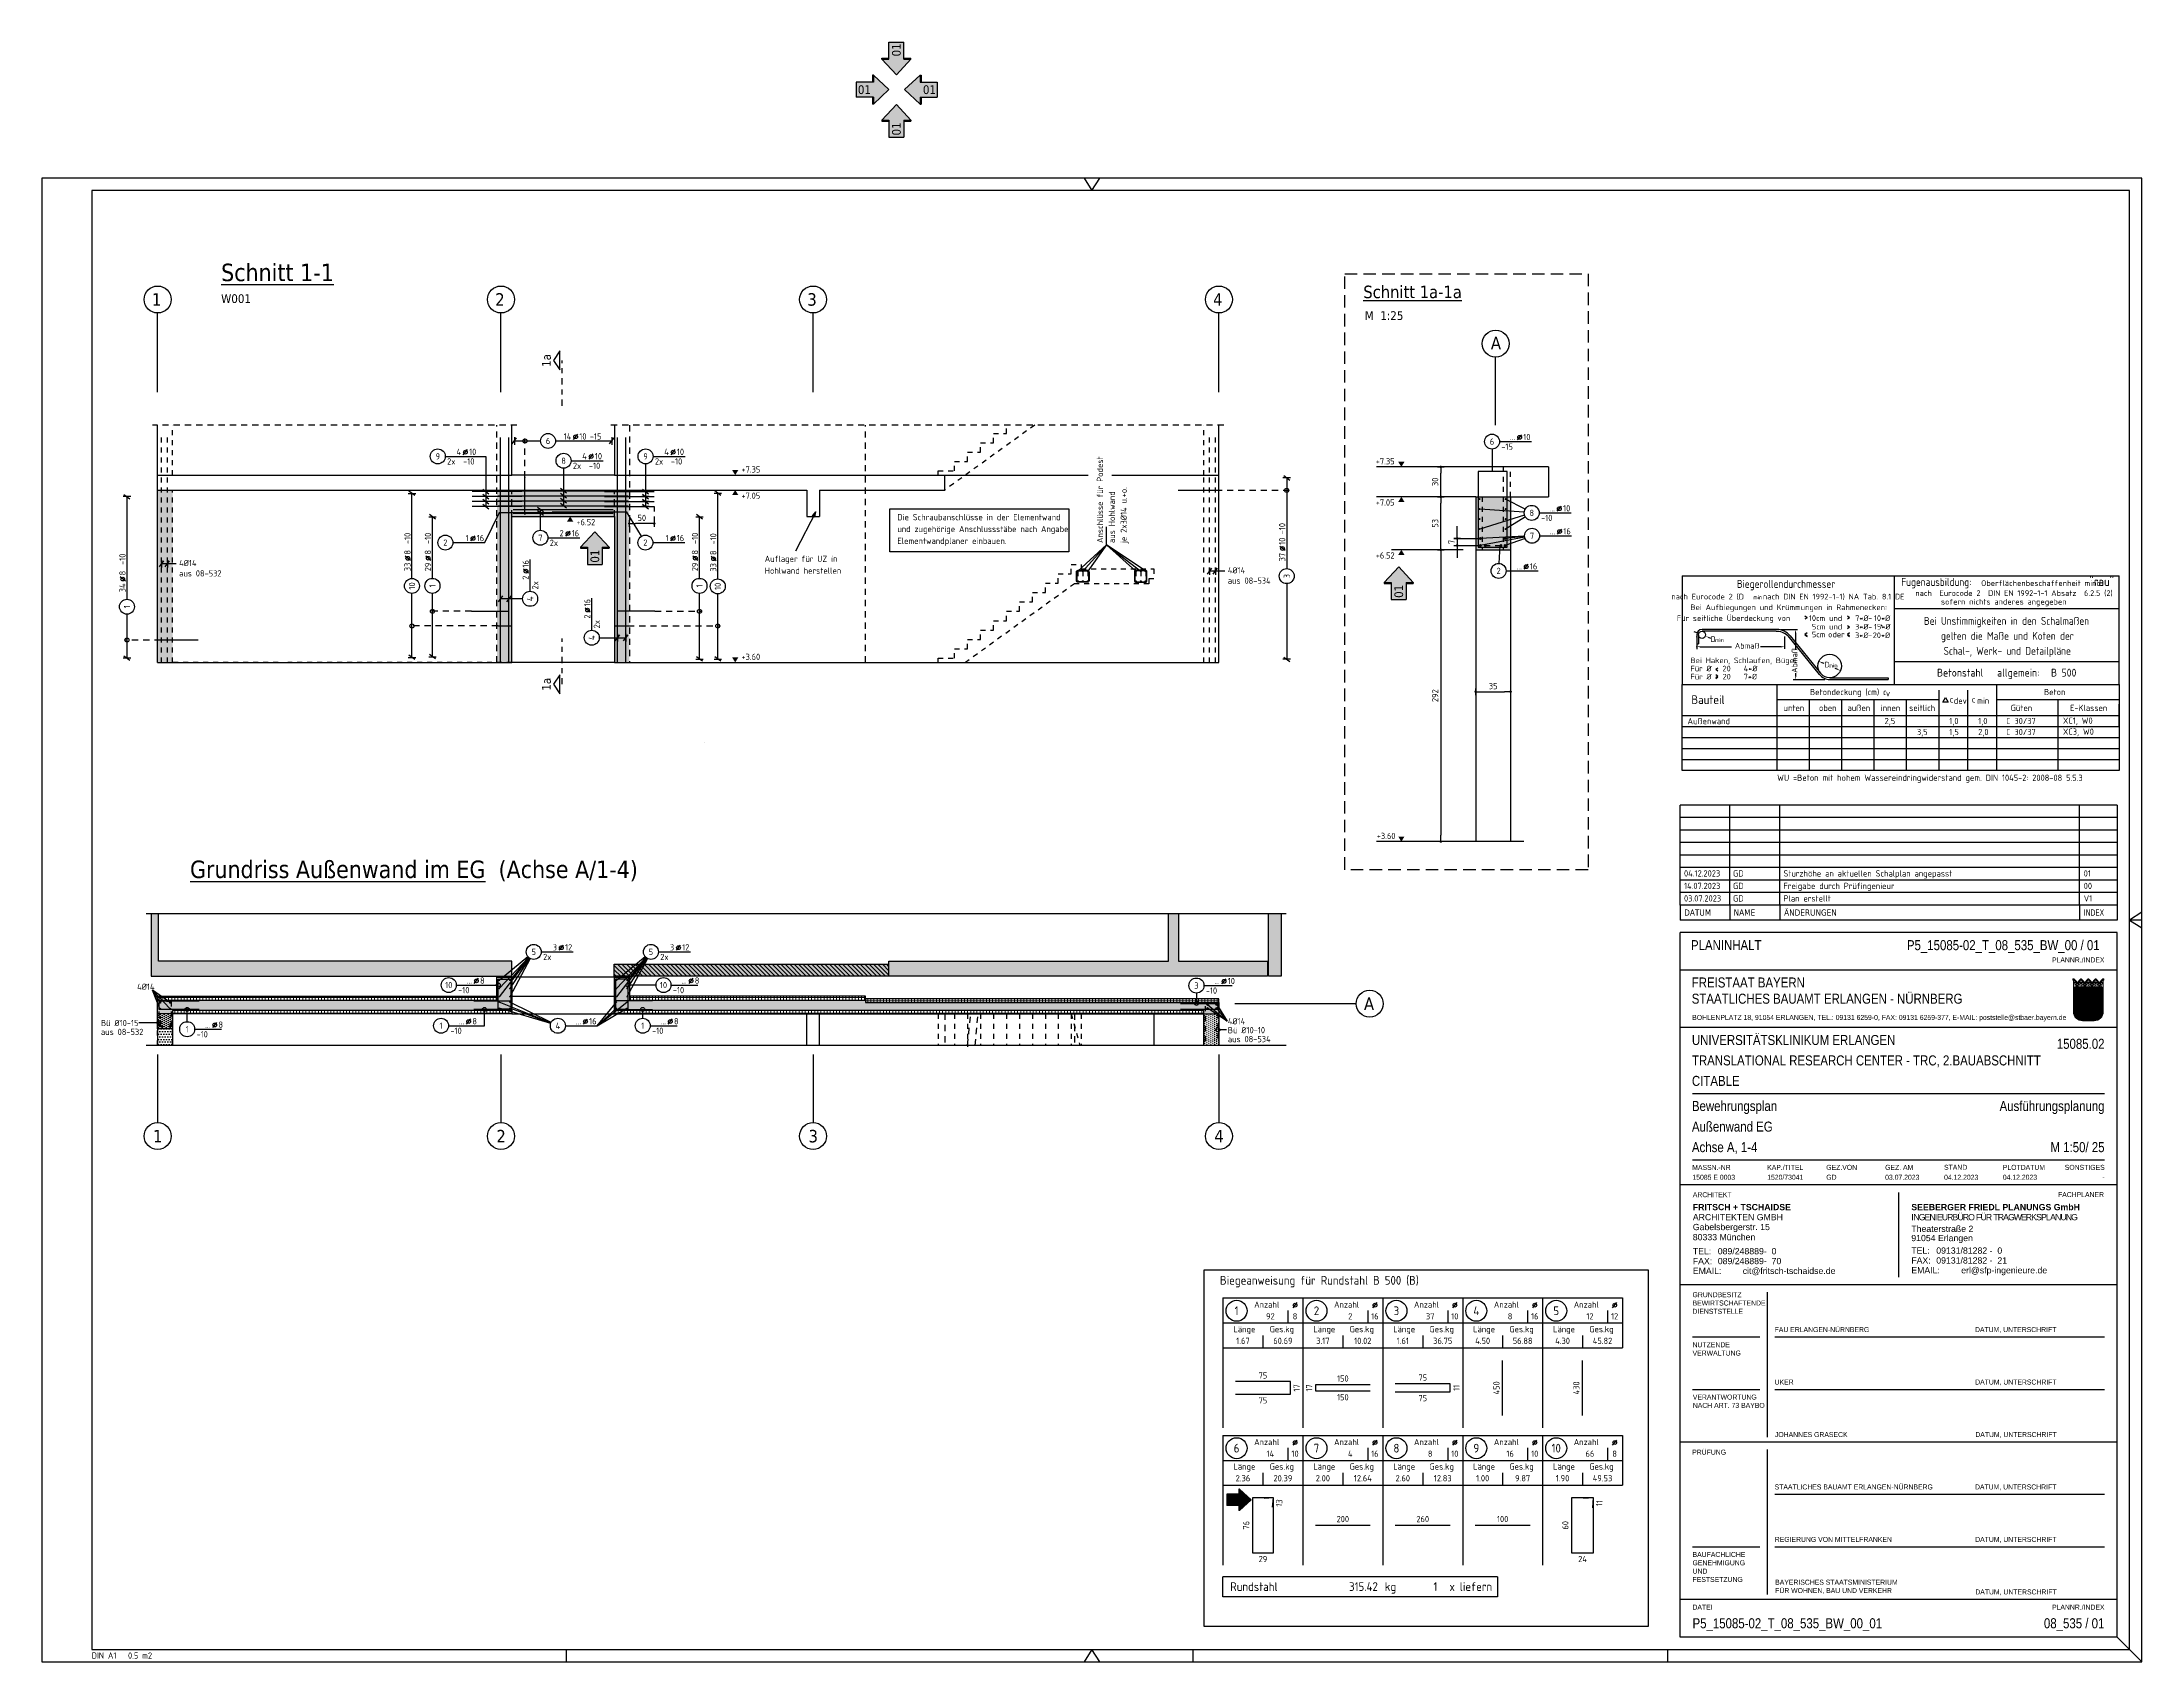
# Model space of a CAD drawing. Extents: x 40 to 105.5, y -19 to 13.4.
# Drawn here: x 39.96 to 82.01, y -19.01 to 13.41 of the extents above; entities that cross this region are included whole.
import ezdxf
from ezdxf.enums import TextEntityAlignment as Align

# ---------------------------------------------------------------- set-up
doc = ezdxf.new("R2010")
doc.units = 0
doc.header["$LTSCALE"] = 0.5
for name, pattern in [('AUSGEZOGEN', [1000.01, 1000, 0.01]), ('DASHDOTSMALL', [1.05, 0.5, -0.25, 0.05, -0.25]), ('DASHED', [0.75, 0.5, -0.25]), ('DOT', [0.175, 0.05, -0.125]), ('HIDDEN', [0.375, 0.25, -0.125]), ('HIDDEN2', [0.187, 0.125, -0.062]), ('HIDDEN4', [0.12, 0.02, -0.1]), ('PUNKT', [0.175, 0.05, -0.125]), ('STRICHLINIE', [0.75, 0.5, -0.25]), ('STRICHPUNKT2', [0.55, 0.25, -0.125, 0.05, -0.125]), ('VERDECKT', [0.375, 0.25, -0.125])]:
    doc.linetypes.add(name, pattern=pattern)
for name, color, linetype in [('1.OG', 7, 'Continuous'), ('40 A Plankopf Text F+T', 7, 'Continuous'), ('ACHSEN', 7, 'Continuous'), ('AFU', 7, 'Continuous'), ('Bestand', 7, 'Continuous'), ('BET-ANS', 7, 'Continuous'), ('BETON', 7, 'Continuous'), ('Brüstung 1.OG', 7, 'Continuous'), ('DETAIL', 7, 'Continuous'), ('DRUEBER', 7, 'Continuous'), ('EG', 7, 'Continuous'), ('grau_hell', 7, 'Continuous'), ('grau_mittel', 7, 'Continuous'), ('HBT', 7, 'Continuous'), ('HILFE', 7, 'Continuous'), ('index', 7, 'Continuous'), ('koten', 7, 'Continuous'), ('MASSE', 7, 'Continuous'), ('OBJEKT', 7, 'Continuous'), ('RAHMEN', 7, 'Continuous'), ('RND', 7, 'Continuous'), ('RND_BILD', 7, 'Continuous'), ('SCHNITTE', 7, 'Continuous'), ('SCHRAFF', 7, 'Continuous'), ('SFP_Achsen', 7, 'Continuous'), ('STEMPEL', 7, 'Continuous'), ('TEXT', 7, 'Continuous'), ('VERDECKT', 7, 'Continuous')]:
    doc.layers.add(name, color=color, linetype=linetype)
doc.layers.add('NOPLOT', color=7, linetype='Continuous', plot=False)
doc.layers.add('zila_01_rb_02_stb-fertig_05_schraff', color=144, linetype='Continuous', lineweight=9)
doc.styles.add('ERSTELLTER_STIL_3', font='arial.ttf')
doc.styles.add('ERSTELLTER_STIL_4', font='arialbd.ttf')
doc.styles.add('helv', font='tahoma.ttf')
doc.styles.add('plankopf_ArialN', font='ARIALN.TTF')
doc.styles.add('txt', font='isocp.shx')
doc.linetypes.add('AFU_50K', pattern='A,0.15,["/",Standard,S=0.2,R=0,X=-0.01,Y=-0.1],0.07,["/",Standard,S=0.2,R=0,X=-0.01,Y=-0.1],0.15', length=0.37)
doc.linetypes.add('AFU_50L', pattern='A,0.75,["/",Standard,S=0.2,R=0,X=-0.01,Y=-0.1],0.07,["/",Standard,S=0.2,R=0,X=-0.01,Y=-0.1],0.75', length=1.57)
doc.dimstyles.new('DOT_I', dxfattribs={"dimscale": 0.5, "dimtxt": 0.25, "dimasz": 0.25, "dimexe": 0.1, "dimexo": 0.3, "dimgap": 0.1, "dimtad": 1, "dimdec": 3, "dimzin": 3, "dimtxsty": 'txt', "dimblk": 'DOT', "dimblk1": 'DOT', "dimblk2": 'DOT', "dimsah": 1, "dimcen": 0.1, "dimse1": 1, "dimse2": 1, "dimazin": 0, "dimtfac": 1, "dimtdec": 4, "dimtix": 1, "dimtmove": 2, "dimatfit": 3, "dimfxl": 0, "dimtvp": 1, "dimtolj": 1, "dimtzin": 0, "dimarcsym": 0})
pattern_1 = [(0, (-322.07857, -163.97815), (8e-17, 0.254), [])]
pattern_2 = [(270, (303.427077, 72.84882), (0.0625, -3e-17), []), (360, (303.427077, 72.84882), (3e-17, 0.0625), [])]
pattern_3 = [(270, (-1.531375, 0), (0.0396875, -0.01984375), [0, -0.0396875])]

msp = doc.modelspace()

# ---------------------------------------------------------------- texts
at = {"style": 'plankopf_ArialN'}
msp.add_text('PLANNR./INDEX', height=0.1, dxfattribs=at).set_placement((81.254, -5.009), align=Align.RIGHT)
at = {"layer": 'BET-ANS', "style": 'plankopf_ArialN'}
for s, p in [('PLANINHALT', (72.974, -4.763)), ('P5_15085-02_T_08_535_BW_00 / 01', (77.298, -4.763)), ('P5_15085-02_T_08_535_BW_00_01', (73.005, -18.336))]:
    msp.add_text(s, height=0.2, dxfattribs=at).set_placement(p)
at = {"layer": 'NOPLOT', "color": 191, "linetype": 'Continuous', "style": 'txt'}
msp.add_text('WU =Beton mit hohem Wassereindringwiderstand gem. DIN 1045-2: 2008-08 5.5.3', height=0.125, dxfattribs=at).set_placement((74.7, -1.375))
at = {"layer": 'RAHMEN', "color": 1, "linetype": 'Continuous', "style": 'txt', "width": 0.95}
for s, p in [('Biegerollendurchmesser', (74.879, 2.488)), ('Fugenausbildung:', (77.887, 2.527)), ('Bei Unstimmigkeiten in den Schalmaßen', (79.293, 1.748)), ('gelten die Maße und Koten der', (79.31, 1.448)), ('Schal-, Werk- und Detailpläne', (79.307, 1.148))]:
    msp.add_text(s, height=0.1575, dxfattribs=at).set_placement(p, align=Align.CENTER)
at = {"layer": 'RAHMEN', "color": 7, "linetype": 'Continuous', "style": 'txt'}
for s, height, p in [('Oberflächenbeschaffenheit mind.', 0.1125, (78.785, 2.527)), ('Bei Aufbiegungen und Krümmungen in Rahmenecken:', 0.1125, (72.963, 2.043)), ('nach  Eurocode 2  DIN EN 1992-1-1 Absatz  6.2.5 (2)', 0.1125, (77.467, 2.327)), ('sofern nichts anderes angegeben', 0.1125, (77.98, 2.154)), ('10cm', 0.1125, (75.336, 1.826)), ('5cm', 0.1125, (75.396, 1.655)), ('und', 0.1125, (75.74, 1.826)), ('und', 0.1125, (75.741, 1.655)), ('3*%%C', 0.1125, (76.26, 1.655)), ('7*%%C', 0.1125, (76.262, 1.826)), ('-', 0.113, (76.522, 1.655)), ('-', 0.113, (76.523, 1.826)), ('10*%%C', 0.1125, (76.638, 1.826)), ('15*%%C', 0.1125, (76.638, 1.655)), ('D', 0.113, (73.365, 1.405)), ('Abmaß', 0.1125, (73.853, 1.273)), ('5cm', 0.1125, (75.395, 1.499)), ('oder', 0.1125, (75.72, 1.499)), ('3*%%C', 0.1125, (76.259, 1.483)), ('-', 0.113, (76.52, 1.483)), ('20*%%C', 0.1125, (76.614, 1.483)), ('Für %%C', 0.1125, (72.964, 0.817)), ('Bei Haken, Schlaufen, Bügel', 0.1125, (72.965, 0.981)), ('20', 0.1125, (73.606, 0.817)), ('4*%%C', 0.1125, (74.03, 0.817)), ('D', 0.113, (75.643, 0.895)), ('Für %%C', 0.1125, (72.965, 0.655)), ('20', 0.1125, (73.607, 0.655)), ('7*%%C', 0.1125, (74.03, 0.655))]:
    msp.add_text(s, height=height, dxfattribs=at).set_placement(p)
msp.add_text('nach Eurocode 2 (D     nach DIN EN 1992-1-1) NA Tab. 8.1 DE', height=0.1125, dxfattribs=at).set_placement((74.915, 2.257), align=Align.CENTER)
msp.add_text('Für seitliche Überdeckung von', height=0.1125, dxfattribs=at).set_placement((74.963, 1.826), align=Align.RIGHT)
msp.add_text('Abmaß', height=0.1125, rotation=90, dxfattribs=at).set_placement((75.104, 0.787))
at = {"layer": 'RAHMEN', "color": 1, "linetype": 'Continuous', "style": 'txt'}
for s, height, p in [('Betonstahl', 0.1575, (77.901, 0.712)), ('allgemein:', 0.1575, (79.105, 0.712)), ('B 500 ', 0.1575, (80.184, 0.712)), ('Betondeckung (cm) c', 0.125, (75.357, 0.341)), ('Beton', 0.125, (80.043, 0.341)), ('Bauteil', 0.175, (72.983, 0.163)), ('v', 0.125, (76.879, 0.315)), ('c', 0.125, (78.155, 0.193)), ('dev', 0.125, (78.237, 0.166)), ('c', 0.125, (78.598, 0.193)), ('min', 0.125, (78.706, 0.166))]:
    msp.add_text(s, height=height, dxfattribs=at).set_placement(p)
at = {"layer": 'RND_BILD', "color": 7, "linetype": 'AUSGEZOGEN', "style": 'txt'}
for s, p in [('75', (64.403, -13.275)), ('150', (66.003, -13.337)), ('75', (67.603, -13.319)), ('75', (64.403, -13.774)), ('150', (66.003, -13.712)), ('75', (67.603, -13.73)), ('200', (66.003, -16.15)), ('260', (67.603, -16.15)), ('100', (69.203, -16.15)), ('24', (70.803, -16.95))]:
    msp.add_text(s, height=0.125, dxfattribs=at).set_placement(p, align=Align.MIDDLE)
for s, rotation, p in [('450', 90, (69.078, -13.525)), ('430', 90, (70.678, -13.525)), ('17', 90, (65.078, -13.525)), ('17', 90, (65.328, -13.525)), ('11', 90, (68.278, -13.525)), ('13', 84.9999, (64.729, -15.829)), ('11', 84.9999, (71.139, -15.836)), ('76', 90, (64.068, -16.275)), ('60', 90, (70.458, -16.275)), ('29', 360, (64.403, -16.95))]:
    msp.add_text(s, height=0.125, rotation=rotation, dxfattribs=at).set_placement(p, align=Align.MIDDLE)
at = {"layer": 'SFP_Achsen', "color": 6, "linetype": 'AUSGEZOGEN', "style": 'helv'}
for s, p in [('1', (42.156, 8.136)), ('2', (49.031, 8.136)), ('3', (55.281, 8.136)), ('4', (63.406, 8.136)), ('A', (68.968, 7.265)), ('A', (66.427, -5.96)), ('1', (42.18, -8.611)), ('2', (49.055, -8.611)), ('3', (55.305, -8.611)), ('4', (63.43, -8.611))]:
    msp.add_text(s, height=0.25, dxfattribs=at).set_placement(p)
at = {"layer": 'TEXT', "color": 5, "linetype": 'AUSGEZOGEN', "style": 'helv'}
for s, p in [('%%uSchnitt 1-1', (43.542, 8.627)), ('%%UGrundriss Außenwand im EG%%U  (Achse A/1-4)', (42.919, -3.32))]:
    msp.add_text(s, height=0.35, dxfattribs=at).set_placement(p)
at = {"layer": 'TEXT', "color": 6, "linetype": 'AUSGEZOGEN', "style": 'helv'}
msp.add_text('%%USchnitt 1a-1a', height=0.25, dxfattribs=at).set_placement((66.413, 8.287))
at = {"layer": 'TEXT', "color": 1, "linetype": 'AUSGEZOGEN'}
for s, style, p in [('W001', 'helv', (43.542, 8.19)), ('M  1:25', 'helv', (66.443, 7.85)), ('Biegeanweisung für Rundstahl B 500 (B)', 'txt', (63.543, -11.459))]:
    msp.add_text(s, height=0.175, dxfattribs=dict(at, style=style)).set_placement(p)
at = {"layer": 'TEXT', "color": 7, "linetype": 'AUSGEZOGEN', "style": 'txt'}
for s, rotation, p in [('Anschlüsse für Podest ', 90, (61.202, 3.386)), ('aus Hohlwand', 90, (61.44, 3.386)), ('je 2x3%%C14 u.+o.', 90, (61.677, 3.386)), ('Auflager für UZ in', 360, (54.427, 3.008)), ('Hohlwand herstellen', 360, (54.427, 2.77))]:
    msp.add_text(s, height=0.125, rotation=rotation, dxfattribs=at).set_placement(p)
for s, height, p in [('Die Schraubanschlüsse in der Elementwand', 0.125, (57.083, 3.841)), ('und zugehörige Anschlussstäbe nach Angabe', 0.125, (57.083, 3.604)), ('Elementwandplaner einbauen.', 0.125, (57.083, 3.366)), ('4%%C14 ', 0.125, (42.701, 2.923)), ('aus 08-532', 0.125, (42.701, 2.716)), ('4%%C14 ', 0.125, (63.7, 2.777)), ('aus 08-534', 0.125, (63.7, 2.57)), ('min', 0.0802, (74.224, 2.259)), ('min', 0.0802, (73.456, 1.404)), ('min', 0.0802, (75.733, 0.893)), ('unten', 0.125, (74.829, 0.023)), ('oben', 0.125, (75.537, 0.023)), ('außen', 0.125, (76.108, 0.023)), ('innen', 0.125, (76.775, 0.023)), ('seitlich', 0.125, (77.343, 0.023)), ('Güten', 0.125, (79.377, 0.023)), ('E-Klassen', 0.125, (80.565, 0.023)), ('Außenwand', 0.125, (72.905, -0.241)), ('2,5', 0.125, (76.851, -0.239)), ('3,5', 0.125, (77.498, -0.459)), ('1,0', 0.125, (78.146, -0.239)), ('1,5', 0.125, (78.146, -0.459)), ('1,0', 0.125, (78.725, -0.239)), ('2,0', 0.125, (78.725, -0.459)), ('C 30/37', 0.125, (79.286, -0.239)), ('C 30/37', 0.125, (79.286, -0.459)), ('XC1, W0', 0.125, (80.422, -0.232)), ('XC3, W0', 0.125, (80.422, -0.452)), ('4%%C14', 0.125, (41.86, -5.558)), ('Bü %%C10-15', 0.125, (41.136, -6.284)), ('4%%C14 ', 0.125, (63.7, -6.249)), ('Bü %%C10-10', 0.125, (63.7, -6.427)), ('aus 08-532', 0.125, (41.136, -6.462)), ('aus 08-534', 0.125, (63.7, -6.606))]:
    msp.add_text(s, height=height, dxfattribs=at).set_placement(p)
at = {"layer": 'TEXT', "color": 1, "style": 'txt'}
msp.add_text('"rau"', height=0.175, dxfattribs=at).set_placement((80.95, 2.527))

# ---------------------------------------------------------------- blocks, each defined once
blk = doc.blocks.new('Bundeslandwappen')
at = {"lineweight": 9, "true_color": 0xffffff}
for points in [[(-5.75, 16.5), (-5.98, 16.5), (-5.98, 16.29), (-5.75, 16.29)], [(-5.09, 15.68), (-5.31, 15.68), (-5.31, 15.47), (-5.09, 15.47)], [(-3.49, 15.68), (-3.71, 15.68), (-3.71, 15.47), (-3.49, 15.47)], [(-2.82, 16.5), (-3.05, 16.5), (-3.05, 16.29), (-2.82, 16.29)], [(-2.15, 15.68), (-2.38, 15.68), (-2.38, 15.47), (-2.15, 15.47)], [(-0.56, 15.68), (-0.78, 15.68), (-0.78, 15.47), (-0.56, 15.47)], [(0.11, 16.5), (-0.11, 16.5), (-0.11, 16.29), (0.11, 16.29)], [(0.78, 15.68), (0.56, 15.68), (0.56, 15.47), (0.78, 15.47)], [(2.38, 15.68), (2.15, 15.68), (2.15, 15.47), (2.38, 15.47)], [(3.05, 16.5), (2.82, 16.5), (2.82, 16.29), (3.05, 16.29)], [(3.71, 15.68), (3.49, 15.68), (3.49, 15.47), (3.71, 15.47)], [(5.31, 15.68), (5.09, 15.68), (5.09, 15.47), (5.31, 15.47)], [(5.98, 16.5), (5.75, 16.5), (5.75, 16.29), (5.98, 16.29)]]:
    blk.add_hatch(color=7, dxfattribs=at).paths.add_polyline_path(points)
at = {"true_color": 0xffffff}
for points in [[(-5.34, 12.59), (-5.7, 12.59), (-5.7, 12.19), (-5.07, 11.96)], [(-3.57, 8.42), (-5.7, 9.18), (-5.7, 6.17), (-2.07, 4.88)], [(-1.42, 10.67), (-5.07, 11.96), (-3.57, 8.42), (0.08, 7.13)], [(0.86, 12.59), (-2.24, 12.59), (-1.42, 10.67), (2.23, 9.38)], [(3.96, 12.59), (1.66, 12.59), (4.37, 11.63)], [(5.7, 8.15), (2.23, 9.38), (3.73, 5.84), (5.7, 5.14)], [(5.7, 11.16), (4.37, 11.63), (5.7, 8.5)], [(-5.7, 6.14), (-5.7, 3.7, 0.041392), (-5.65, 3.14), (-4.21, 2.63)], [(-0.56, 1.34), (-4.21, 2.63), (-3.29, 0.45, 0.073774), (-2.3, 0.3), (-0.12, 0.3)], [(1.58, 3.59), (-2.07, 4.88), (-0.56, 1.34), (2.36, 0.3, 0.043654), (2.95, 0.36)], [(3.73, 5.84), (0.08, 7.13), (1.58, 3.59), (5.23, 2.29)]]:
    blk.add_hatch(color=7, dxfattribs=at).paths.add_polyline_path(points)
at = {"lineweight": 9}
h = blk.add_hatch(dxfattribs=at)
h.set_pattern_fill('ANSI31', color=256, scale=0.08, angle=315, style=0)
h.set_pattern_definition(pattern_1)
h.paths.add_polyline_path([(-5.07, 11.96), (-5.7, 12.19), (-5.7, 9.18), (-3.57, 8.42)])
h = blk.add_hatch(dxfattribs=at)
h.set_pattern_fill('ANSI31', color=256, scale=0.08, angle=315, style=0)
h.set_pattern_definition(pattern_1)
h.paths.add_polyline_path([(-2.24, 12.59), (-5.34, 12.59), (-5.07, 11.96), (-1.42, 10.67)])
h = blk.add_hatch(dxfattribs=at)
h.set_pattern_fill('ANSI31', color=256, scale=0.08, angle=315, style=0)
h.set_pattern_definition(pattern_1)
h.paths.add_polyline_path([(0.08, 7.13), (-3.57, 8.42), (-2.07, 4.88), (1.58, 3.59)])
h = blk.add_hatch(dxfattribs=at)
h.set_pattern_fill('ANSI31', color=256, scale=0.08, angle=315, style=0)
h.set_pattern_definition(pattern_1)
h.paths.add_polyline_path([(2.23, 9.38), (-1.42, 10.67), (0.08, 7.13), (3.73, 5.84)])
h = blk.add_hatch(dxfattribs=at)
h.set_pattern_fill('ANSI31', color=256, scale=0.08, angle=315, style=0)
h.set_pattern_definition(pattern_1)
h.paths.add_polyline_path([(4.37, 11.63), (1.66, 12.59), (0.86, 12.59), (2.23, 9.38), (5.7, 8.15), (5.7, 8.5)])
h = blk.add_hatch(dxfattribs=at)
h.set_pattern_fill('ANSI31', color=256, scale=0.08, angle=315, style=0)
h.set_pattern_definition(pattern_1)
h.paths.add_polyline_path([(5.7, 12.59), (3.96, 12.59), (4.37, 11.63), (5.7, 11.16)])
h = blk.add_hatch(dxfattribs=at)
h.set_pattern_fill('ANSI31', color=256, scale=0.08, angle=315, style=0)
h.set_pattern_definition(pattern_1)
h.paths.add_polyline_path([(-2.07, 4.88), (-5.7, 6.17), (-5.7, 6.14), (-4.21, 2.63), (-0.56, 1.34)])
h = blk.add_hatch(dxfattribs=at)
h.set_pattern_fill('ANSI31', color=256, scale=0.08, angle=315, style=0)
h.set_pattern_definition(pattern_1)
h.paths.add_polyline_path([(-4.21, 2.63), (-5.65, 3.14, 0.285055), (-3.29, 0.45)])
h = blk.add_hatch(dxfattribs=at)
h.set_pattern_fill('ANSI31', color=256, scale=0.08, angle=315, style=0)
h.set_pattern_definition(pattern_1)
h.paths.add_polyline_path([(-0.56, 1.34), (-0.12, 0.3), (2.3, 0.3, 0.004354), (2.36, 0.3)])
h = blk.add_hatch(dxfattribs=at)
h.set_pattern_fill('ANSI31', color=256, scale=0.08, angle=315, style=0)
h.set_pattern_definition(pattern_1)
h.paths.add_polyline_path([(5.31, 2.11), (5.23, 2.29), (1.58, 3.59), (2.95, 0.36, 0.22704)])
h = blk.add_hatch(dxfattribs=at)
h.set_pattern_fill('ANSI31', color=256, scale=0.08, angle=315, style=0)
h.set_pattern_definition(pattern_1)
h.paths.add_polyline_path([(5.7, 5.14), (3.73, 5.84), (5.23, 2.29), (5.37, 2.24, 0.111178), (5.7, 3.7)])
for p, q in [((-6, 16.1), (-6, 3.7)), ((-6, 13.29), (6, 13.29)), ((-6, 12.94), (6, 12.94)), ((-5.7, 12.59), (-5.7, 3.7)), ((-5.7, 12.59), (5.7, 12.59)), ((-5.7, 12.19), (5.7, 8.15)), ((-5.7, 9.18), (5.7, 5.14)), ((-5.64, 14.97), (-5.64, 15.18)), ((-5.61, 16.59), (-5.62, 16.68)), ((-5.34, 12.59), (-0.12, 0.3)), ((-5.33, 15.19), (-5.33, 15.05)), ((-4.68, 14.54), (-5.26, 14.54)), ((-4.12, 14.54), (-3.54, 14.54)), ((-3.47, 15.19), (-3.47, 15.05)), ((-3.36, 13.9), (-2.93, 14.17)), ((-2.93, 13.63), (-3.36, 13.9)), ((-3.19, 16.59), (-3.18, 16.67)), ((-3.16, 14.97), (-3.16, 15.18)), ((-2.93, 15.58), (-2.93, 14.47)), ((-2.93, 14.17), (-2.5, 13.9)), ((-2.5, 13.9), (-2.93, 13.63)), ((-2.71, 14.97), (-2.71, 15.18)), ((-2.68, 16.59), (-2.69, 16.67)), ((-2.4, 15.19), (-2.4, 15.05)), ((-1.74, 14.54), (-2.32, 14.54)), ((-2.24, 12.59), (2.95, 0.36)), ((-1.19, 14.54), (-0.61, 14.54)), ((-0.54, 15.19), (-0.54, 15.05)), ((0, 14.17), (-0.43, 13.9)), ((-0.43, 13.9), (0, 13.63)), ((-0.25, 16.59), (-0.24, 16.67)), ((-0.22, 14.97), (-0.22, 15.18)), ((0, 15.58), (0, 14.47)), ((0.43, 13.9), (0, 14.17)), ((0, 13.63), (0.43, 13.9)), ((0.22, 14.97), (0.22, 15.18)), ((0.25, 16.59), (0.24, 16.67)), ((0.54, 15.19), (0.54, 15.05)), ((1.19, 14.54), (0.61, 14.54)), ((0.86, 12.59), (5.31, 2.11)), ((1.66, 12.59), (5.7, 11.16)), ((1.74, 14.54), (2.32, 14.54)), ((2.4, 15.19), (2.4, 15.05)), ((2.93, 14.17), (2.5, 13.9)), ((2.5, 13.9), (2.93, 13.63)), ((2.68, 16.59), (2.69, 16.67)), ((2.71, 14.97), (2.71, 15.18)), ((2.93, 15.58), (2.93, 14.47)), ((3.36, 13.9), (2.93, 14.17)), ((2.93, 13.63), (3.36, 13.9)), ((3.16, 14.97), (3.16, 15.18)), ((3.19, 16.59), (3.18, 16.67)), ((3.47, 15.19), (3.47, 15.05)), ((4.12, 14.54), (3.54, 14.54)), ((3.96, 12.59), (5.7, 8.5)), ((4.68, 14.54), (5.26, 14.54)), ((5.33, 15.19), (5.33, 15.05)), ((5.61, 16.59), (5.62, 16.68)), ((5.64, 14.97), (5.64, 15.18)), ((5.7, 3.7), (5.7, 12.59)), ((6, 3.7), (6, 16.1)), ((-5.7, 6.17), (5.37, 2.24)), ((-5.7, 6.14), (-3.29, 0.45)), ((-5.66, 3.14), (2.36, 0.3)), ((-2.3, 0.3), (2.3, 0.3)), ((-2.3, 0), (2.3, 0))]:
    blk.add_line(p, q, dxfattribs=at)
for points in [[(-5.75, 16.29), (-5.98, 16.29), (-5.98, 16.5), (-5.75, 16.5)], [(-5.09, 15.47), (-5.31, 15.47), (-5.31, 15.68), (-5.09, 15.68)], [(-4.07, 13.71), (-4.83, 13.71), (-4.83, 14.1), (-4.07, 14.1)], [(-3.71, 15.47), (-3.49, 15.47), (-3.49, 15.68), (-3.71, 15.68)], [(-2.82, 16.29), (-3.05, 16.29), (-3.05, 16.5), (-2.82, 16.5)], [(-2.15, 15.47), (-2.38, 15.47), (-2.38, 15.68), (-2.15, 15.68)], [(-1.8, 13.71), (-1.04, 13.71), (-1.04, 14.1), (-1.8, 14.1)], [(-0.78, 15.47), (-0.56, 15.47), (-0.56, 15.68), (-0.78, 15.68)], [(0.11, 16.29), (-0.11, 16.29), (-0.11, 16.5), (0.11, 16.5)], [(0.78, 15.47), (0.56, 15.47), (0.56, 15.68), (0.78, 15.68)], [(1.8, 13.71), (1.04, 13.71), (1.04, 14.1), (1.8, 14.1)], [(2.15, 15.47), (2.38, 15.47), (2.38, 15.68), (2.15, 15.68)], [(3.05, 16.29), (2.82, 16.29), (2.82, 16.5), (3.05, 16.5)], [(3.71, 15.47), (3.49, 15.47), (3.49, 15.68), (3.71, 15.68)], [(4.07, 13.71), (4.83, 13.71), (4.83, 14.1), (4.07, 14.1)], [(5.09, 15.47), (5.31, 15.47), (5.31, 15.68), (5.09, 15.68)], [(5.75, 16.29), (5.98, 16.29), (5.98, 16.5), (5.75, 16.5)]]:
    blk.add_lwpolyline(points, close=True, dxfattribs=at)
for centre in [(-5.28, 13.9), (-3.71, 13.9), (-2.2, 13.9), (-0.68, 13.9), (0.68, 13.9), (2.2, 13.9), (3.71, 13.9), (5.28, 13.9)]:
    blk.add_circle(centre, 0.123, dxfattribs=at)
for centre, radius, start, end in [((-2.93, 16.58), 0.264, 24.0166, 155.34093), ((0, 16.58), 0.264, 24.0166, 155.34093), ((2.93, 16.58), 0.264, 24.0166, 155.34093), ((-5.89, 16.45), 0.362, 44.66814, 253.11831), ((-5.67, 16.67), 0.05, 6.6615, 44.66814), ((-5.49, 15.18), 0.157, 3.2756, 179.55206), ((-5.19, 14.99), 0.453, 182.83284, 261.30427), ((-5.56, 16.59), 0.05, 186.6615, 265.62087), ((-5.42, 15.99), 0.179, 74.78828, 15.13561), ((-5.59, 16.26), 0.281, 346.02321, 85.62087), ((-5.36, 16.21), 0.05, 254.78828, 346.02321), ((-5.26, 15.23), 0.191, 249.63581, 3.08566), ((-5.2, 16.05), 0.05, 93.06329, 195.13561), ((-5.19, 15.87), 0.224, 350.95424, 93.06329), ((-5.02, 15.24), 0.05, 82.94673, 183.08566), ((-4.99, 15.54), 0.249, 262.94673, 77.88554), ((-4.92, 15.83), 0.05, 170.95424, 257.88554), ((-4.62, 14.89), 0.224, 71.40005, 0), ((-4.71, 14.85), 0.312, 275.96495, 353.97732), ((-4.4, 15.24), 0.208, 317.07745, 222.92255), ((-4.18, 14.89), 0.224, 180, 108.59995), ((-4.09, 14.85), 0.312, 186.02268, 264.03505), ((-3.81, 15.54), 0.249, 102.11446, 277.05327), ((-3.88, 15.83), 0.05, 282.11446, 9.04576), ((-3.61, 15.87), 0.224, 86.93671, 189.04576), ((-3.78, 15.24), 0.05, 356.91434, 97.05327), ((-3.54, 15.23), 0.191, 176.91434, 290.36419), ((-3.6, 16.05), 0.05, 344.86439, 86.93671), ((-3.38, 15.99), 0.179, 164.86439, 105.21172), ((-3.61, 14.99), 0.453, 278.69573, 357.16716), ((-3.21, 16.26), 0.281, 94.37913, 193.97679), ((-3.44, 16.21), 0.05, 193.97679, 285.21172), ((-3.31, 15.18), 0.157, 0.44794, 176.7244), ((-3.24, 16.59), 0.05, 274.37913, 353.3385), ((-3.13, 16.67), 0.05, 155.22882, 173.3385), ((-2.55, 15.18), 0.157, 3.2756, 179.55206), ((-2.26, 14.99), 0.453, 182.83284, 261.30427), ((-2.74, 16.66), 0.05, 6.6615, 24.0166), ((-2.63, 16.59), 0.05, 186.6615, 265.62087), ((-2.49, 15.99), 0.179, 74.78828, 15.13561), ((-2.65, 16.26), 0.281, 346.02321, 85.62087), ((-2.43, 16.21), 0.05, 254.78828, 346.02321), ((-2.33, 15.23), 0.191, 249.63581, 3.08566), ((-2.27, 16.05), 0.05, 93.06329, 195.13561), ((-2.26, 15.87), 0.224, 350.95424, 93.06329), ((-2.09, 15.24), 0.05, 82.94673, 183.08566), ((-2.05, 15.54), 0.249, 262.94673, 77.88554), ((-1.99, 15.83), 0.05, 170.95424, 257.88554), ((-1.69, 14.89), 0.224, 71.40005, 0), ((-1.78, 14.85), 0.312, 275.96495, 353.97732), ((-1.47, 15.24), 0.208, 317.07745, 222.92255), ((-1.24, 14.89), 0.224, 180, 108.59995), ((-1.16, 14.85), 0.312, 186.02268, 264.03505), ((-0.88, 15.54), 0.249, 102.11446, 277.05327), ((-0.94, 15.83), 0.05, 282.11446, 9.04576), ((-0.67, 15.87), 0.224, 86.93671, 189.04576), ((-0.84, 15.24), 0.05, 356.91434, 97.05327), ((-0.6, 15.23), 0.191, 176.91434, 290.36419), ((-0.66, 16.05), 0.05, 344.86439, 86.93671), ((-0.44, 15.99), 0.179, 164.86439, 105.21172), ((-0.68, 14.99), 0.453, 278.69573, 357.16716), ((-0.28, 16.26), 0.281, 94.37913, 193.97679), ((-0.5, 16.21), 0.05, 193.97679, 285.21172), ((-0.38, 15.18), 0.157, 0.44794, 176.7244), ((-0.3, 16.59), 0.05, 274.37913, 353.3385), ((-0.19, 16.67), 0.05, 155.22882, 173.3385), ((0.38, 15.18), 0.157, 3.2756, 179.55206), ((0.68, 14.99), 0.453, 182.83284, 261.30427), ((0.19, 16.66), 0.05, 6.6615, 24.0166), ((0.3, 16.59), 0.05, 186.6615, 265.62087), ((0.44, 15.99), 0.179, 74.78828, 15.13561), ((0.28, 16.26), 0.281, 346.02321, 85.62087), ((0.5, 16.21), 0.05, 254.78828, 346.02321), ((0.6, 15.23), 0.191, 249.63581, 3.08566), ((0.66, 16.05), 0.05, 93.06329, 195.13561), ((0.67, 15.87), 0.224, 350.95424, 93.06329), ((0.84, 15.24), 0.05, 82.94673, 183.08566), ((0.88, 15.54), 0.249, 262.94673, 77.88554), ((0.94, 15.83), 0.05, 170.95424, 257.88554), ((1.24, 14.89), 0.224, 71.40005, 0), ((1.16, 14.85), 0.312, 275.96495, 353.97732), ((1.47, 15.24), 0.208, 317.07745, 222.92255), ((1.69, 14.89), 0.224, 180, 108.59995), ((1.78, 14.85), 0.312, 186.02268, 264.03505), ((2.05, 15.54), 0.249, 102.11446, 277.05327), ((1.99, 15.83), 0.05, 282.11446, 9.04576), ((2.26, 15.87), 0.224, 86.93671, 189.04576), ((2.09, 15.24), 0.05, 356.91434, 97.05327), ((2.33, 15.23), 0.191, 176.91434, 290.36419), ((2.27, 16.05), 0.05, 344.86439, 86.93671), ((2.49, 15.99), 0.179, 164.86439, 105.21172), ((2.26, 14.99), 0.453, 278.69573, 357.16716), ((2.65, 16.26), 0.281, 94.37913, 193.97679), ((2.43, 16.21), 0.05, 193.97679, 285.21172), ((2.55, 15.18), 0.157, 0.44794, 176.7244), ((2.63, 16.59), 0.05, 274.37913, 353.3385), ((2.74, 16.67), 0.05, 155.22882, 173.3385), ((3.31, 15.18), 0.157, 3.2756, 179.55206), ((3.61, 14.99), 0.453, 182.83284, 261.30427), ((3.13, 16.66), 0.05, 6.6615, 24.0166), ((3.24, 16.59), 0.05, 186.6615, 265.62087), ((3.38, 15.99), 0.179, 74.78828, 15.13561), ((3.21, 16.26), 0.281, 346.02321, 85.62087), ((3.44, 16.21), 0.05, 254.78828, 346.02321), ((3.54, 15.23), 0.191, 249.63581, 3.08566), ((3.6, 16.05), 0.05, 93.06329, 195.13561), ((3.61, 15.87), 0.224, 350.95424, 93.06329), ((3.78, 15.24), 0.05, 82.94673, 183.08566), ((3.81, 15.54), 0.249, 262.94673, 77.88554), ((3.88, 15.83), 0.05, 170.95424, 257.88554), ((4.18, 14.89), 0.224, 71.40005, 0), ((4.09, 14.85), 0.312, 275.96495, 353.97732), ((4.4, 15.24), 0.208, 317.07745, 222.92255), ((4.62, 14.89), 0.224, 180, 108.59995), ((4.71, 14.85), 0.312, 186.02268, 264.03505), ((4.99, 15.54), 0.249, 102.11446, 277.05327), ((4.92, 15.83), 0.05, 282.11446, 9.04576), ((5.19, 15.87), 0.224, 86.93671, 189.04576), ((5.02, 15.24), 0.05, 356.91434, 97.05327), ((5.26, 15.23), 0.191, 176.91434, 290.36419), ((5.2, 16.05), 0.05, 344.86439, 86.93671), ((5.42, 15.99), 0.179, 164.86439, 105.21172), ((5.19, 14.99), 0.453, 278.69573, 357.16716), ((5.59, 16.26), 0.281, 94.37913, 193.97679), ((5.36, 16.21), 0.05, 193.97679, 285.21172), ((5.49, 15.18), 0.157, 0.44794, 176.7244), ((5.56, 16.59), 0.05, 274.37913, 353.3385), ((5.67, 16.67), 0.05, 135.33186, 173.3385), ((5.89, 16.45), 0.362, 286.88169, 135.33186), ((-2.3, 3.7), 3.7, 180, 270), ((-2.3, 3.7), 3.4, 180, 270), ((2.3, 3.7), 3.7, 270, 0), ((2.3, 3.7), 3.4, 270, 0)]:
    blk.add_arc(centre, radius, start, end, dxfattribs=at)
blk = doc.blocks.new('Plankopf_PU')
for p, q in [((-18.5, 25.4), (-18.5, 27.7)), ((-1, 27.7), (-18.5, 27.7)), ((-1, 27.7), (-18.5, 27.7)), ((-1, 25.4), (-1, 27.7)), ((-1, 25.4), (-18.5, 25.4)), ((-1, 25.4), (-18.5, 25.4)), ((-18.5, 19.1), (-18.5, 25.4)), ((-1, 19.1), (-1, 25.4)), ((-1.5, 22.75), (-18, 22.75)), ((-18, 20.1), (-1.5, 20.1)), ((-18.5, 15.1), (-18.5, 19.1)), ((-1, 19.1), (-18.5, 19.1)), ((-9.75, 18.8), (-9.75, 15.4)), ((-1, 15.1), (-1, 19.1)), ((-1, 15.1), (-18.5, 15.1)), ((-1, 15.1), (-18.5, 15.1)), ((-18.5, 8.8), (-18.5, 15.1)), ((-15, 9), (-15, 14.8)), ((-1, 8.8), (-1, 15.1)), ((-15.3, 13), (-18, 13)), ((-1.5, 13), (-14.7, 13)), ((-15.3, 10.9), (-18, 10.9)), ((-1.5, 10.9), (-14.7, 10.9)), ((-18.5, 2.5), (-18.5, 8.8)), ((-1, 8.8), (-18.5, 8.8)), ((-15, 2.7), (-15, 8.5)), ((-1, 2.5), (-1, 8.8)), ((-1.5, 6.7), (-14.7, 6.7)), ((-15.3, 4.6), (-18, 4.6)), ((-1.5, 4.6), (-14.7, 4.6)), ((-1, 2.5), (-18.5, 2.5)), ((-18.5, 1), (-18.5, 2.5)), ((-1, 2.5), (-18.5, 2.5)), ((-1, 1), (-1, 2.5)), ((-1, 1), (-18.5, 1))]:
    blk.add_line(p, q)
at = {"xscale": 0.1, "yscale": 0.1, "zscale": 0.1}
blk.add_blockref('Bundeslandwappen', (-2.148, 25.669), dxfattribs=at)
at = {"linetype": 'AUSGEZOGEN', "lineweight": 35, "style": 'plankopf_ArialN'}
for s, height, p in [('FREISTAAT BAYERN', 0.4, (-18.032, 27.401)), ('PRÜFUNG', 0.2, (-18.013, 8.5))]:
    blk.add_text(s, height=height, dxfattribs=at).set_placement(p, align=Align.TOP_LEFT)
blk.add_text('STAATLICHES BAUAMT ERLANGEN - NÜRNBERG', height=0.4, dxfattribs=at).set_placement((-18.032, 26.552), align=Align.MIDDLE_LEFT)
at = {"style": 'plankopf_ArialN'}
for s, p in [('BOHLENPLATZ 18, 91054 ERLANGEN, TEL.: 09131 6259-0, FAX: 09131 6259-377, E-MAIL: poststelle@stbaer.bayern.de', (-18.012, 25.702)), ('MASSN.-NR', (-18.011, 19.698)), ('KAP./TITEL', (-15.01, 19.698)), ('GEZ.VON', (-12.644, 19.7)), ('GEZ. AM', (-10.286, 19.7)), ('STAND', (-7.927, 19.702)), ('PLOTDATUM', (-5.574, 19.7)), ('FAU ERLANGEN-NÜRNBERG', (-14.712, 13.207)), ('DATUM, UNTERSCHRIFT', (-6.687, 13.207)), ('UKER', (-14.712, 11.107)), ('DATUM, UNTERSCHRIFT', (-6.68, 11.106)), ('JOHANNES GRASECK', (-14.7, 9.005)), ('DATUM, UNTERSCHRIFT', (-6.675, 9.005)), ('STAATLICHES BAUAMT ERLANGEN-NÜRNBERG', (-14.712, 6.907)), ('DATUM, UNTERSCHRIFT', (-6.687, 6.907)), ('REGIERUNG VON MITTELFRANKEN', (-14.705, 4.806)), ('DATUM, UNTERSCHRIFT', (-6.68, 4.806)), ('DATUM, UNTERSCHRIFT', (-6.675, 2.705)), ('DATEI', (-18.002, 2.095))]:
    blk.add_text(s, height=0.2, dxfattribs=at).set_placement(p)
for s, p in [('SONSTIGES', (-1.493, 19.7)), ('PLANNR./INDEX', (-1.501, 2.095))]:
    blk.add_text(s, height=0.2, dxfattribs=at).set_placement(p, align=Align.RIGHT)
at = {"linetype": 'AUSGEZOGEN', "lineweight": 35, "style": 'plankopf_ArialN'}
blk.add_text('ARCHITEKT', height=0.2, dxfattribs=at).set_placement((-17.989, 18.607))
blk.add_text('FACHPLANER', height=0.2, dxfattribs=at).set_placement((-1.52, 18.611), align=Align.RIGHT)
at = {"insert": (-5.574, 19.303), "char_height": 0.2, "attachment_point": 7, "style": 'plankopf_ArialN'}
blk.add_mtext('04.12.2023', dxfattribs=at)
at = {"char_height": 0.2, "attachment_point": 1, "style": 'plankopf_ArialN'}
for s, insert, width in [('GRUNDBESITZ\\PBEWIRTSCHAFTENDE DIENSTSTELLE', (-18, 14.804), 2.5), ('NUTZENDE^JVERWALTUNG', (-17.998, 12.8), 2.69843), ('VERANTWORTUNG  NACH ART. 73 BAYBO', (-17.988, 10.705), 2.68768), ('BAUFACHLICHE GENEHMIGUNG UND FESTSETZUNG', (-17.998, 4.404), 2.2311), ('BAYERISCHES STAATSMINISTERIUM ^JFÜR WOHNEN, BAU UND VERKEHR', (-14.689, 3.294), 9.29412)]:
    blk.add_mtext(s, dxfattribs=dict(at, insert=insert, width=width))
at = {"style": 'plankopf_ArialN'}
for tag, p in [('PROJEKTBEZEICHNUNGZ1', (-18.025, 24.578)), ('PROJEKTBEZEICHNUNGZ2', (-18.025, 23.761)), ('PROJEKTBEZEICHNUNGZ3', (-18.025, 22.941))]:
    blk.add_attdef(tag, text='', height=0.4, dxfattribs=at).set_placement(p, align=Align.BOTTOM_LEFT)
for tag, p in [('GEB.-NR', (-1.5, 24.946)), ('0.000X', (-1.507, 1.749))]:
    blk.add_attdef(tag, text='', height=0.4, dxfattribs=at).set_placement(p, align=Align.TOP_RIGHT)
for tag, p, height in [('PLANINHALTZ1', (-18.025, 22.055), 0.4), ('PLANINHALTZ2', (-18.025, 21.232), 0.4), ('PLANINHALTZ3', (-18.025, 20.409), 0.4), ('MASSN.-NR', (-18.005, 19.303), 0.2), ('KAPITEL/TITEL', (-15.01, 19.303), 0.2), ('GEZ_VON', (-12.644, 19.303), 0.2), ('GEZ_AM', (-10.286, 19.303), 0.2), ('STAND', (-7.927, 19.303), 0.2)]:
    blk.add_attdef(tag, p, '', height=height, dxfattribs=at)
for tag, height, p in [('PLANUNGSPHASE', 0.4, (-1.5, 22.055)), ('PROJEKTKATEGORIE', 0.4, (-1.5, 21.232)), ('MAßSTAB', 0.4, (-1.5, 20.409)), ('SONSTIGES', 0.2, (-1.5, 19.303))]:
    blk.add_attdef(tag, text='', height=height, dxfattribs=at).set_placement(p, align=Align.RIGHT)
at = {"layer": '40 A Plankopf Text F+T', "color": 7, "linetype": 'Continuous', "lineweight": 13, "char_height": 0.25, "attachment_point": 7}
for s, insert, style in [('\\A1;ARCHITEKTEN GMBH', (-17.988, 17.68), 'ERSTELLTER_STIL_3'), ('\\A1;FRITSCH + TSCHAIDSE ', (-17.988, 18.081), 'ERSTELLTER_STIL_4'), ('\\A1;SEEBERGER FRIEDL PLANUNGS GmbH', (-9.238, 18.081), 'ERSTELLTER_STIL_4'), ('\\A1;{\\T0.8;INGENIEURBÜRO FÜR TRAGWERKSPLANUNG}', (-9.238, 17.68), 'ERSTELLTER_STIL_3'), ('\\A1;80333 München', (-17.988, 16.879), 'ERSTELLTER_STIL_3'), ('\\A1;Gabelsbergerstr. 15', (-17.988, 17.212), 'ERSTELLTER_STIL_3'), ('\\A1;Theaterstraße 2', (-9.238, 17.212), 'ERSTELLTER_STIL_3'), ('\\A1;91054 Erlangen', (-9.238, 16.771), 'ERSTELLTER_STIL_3')]:
    blk.add_mtext(s, dxfattribs=dict(at, insert=insert, style=style))
at = {"layer": '40 A Plankopf Text F+T', "color": 7, "linetype": 'Continuous', "lineweight": 13, "char_height": 0.25, "attachment_point": 7, "line_spacing_factor": 0.945293, "style": 'ERSTELLTER_STIL_3'}
for s, insert in [('\\A1;TEL: ^I089/248889-  0\\PFAX: ^I089/248889-  70\\PEMAIL: ^Icit@fritsch-tschaidse.de', (-17.988, 15.481)), ('\\A1;TEL: ^I09131/81282 -  0\\PFAX: ^I09131/81282 -  21\\PEMAIL: ^Ierl@sfp-ingenieure.de', (-9.238, 15.481))]:
    blk.add_mtext(s, dxfattribs=dict(at, insert=insert))
blk = doc.blocks.new('Plankopf-ER')
at = {"layer": 'RAHMEN', "color": 7, "linetype": 'Continuous'}
for p, q in [((-0.5, 4.6), (-18, 4.6)), ((-18, 4.1), (-18, 4.6)), ((-16, 4.1), (-16, 4.6)), ((-14, 4.1), (-14, 4.6)), ((-2, 4.1), (-2, 4.6)), ((-0.5, 4.6), (-0.5, 4.1)), ((-0.5, 4.1), (-18, 4.1)), ((-18, 3.6), (-18, 4.1)), ((-0.5, 3.6), (-18, 3.6)), ((-18, 3.1), (-18, 3.6)), ((-16, 3.6), (-16, 4.1)), ((-16, 3.1), (-16, 3.6)), ((-14, 3.6), (-14, 4.1)), ((-14, 3.1), (-14, 3.6)), ((-2, 3.6), (-2, 4.1)), ((-2, 3.1), (-2, 3.6)), ((-0.5, 4.1), (-0.5, 3.6)), ((-0.5, 3.6), (-0.5, 3.1)), ((-0.5, 3.1), (-18, 3.1)), ((-18, 2.6), (-18, 3.1)), ((-0.5, 2.6), (-18, 2.6)), ((-18, 2.1), (-18, 2.6)), ((-16, 2.6), (-16, 3.1)), ((-16, 2.1), (-16, 2.6)), ((-14, 2.6), (-14, 3.1)), ((-14, 2.1), (-14, 2.6)), ((-2, 2.6), (-2, 3.1)), ((-2, 2.1), (-2, 2.6)), ((-0.5, 3.1), (-0.5, 2.6)), ((-0.5, 2.6), (-0.5, 2.1)), ((-0.5, 2.1), (-18, 2.1)), ((-18, 1.6), (-18, 2.1)), ((-16, 1.6), (-16, 2.1)), ((-14, 1.6), (-14, 2.1)), ((-2, 1.6), (-2, 2.1)), ((-0.5, 2.1), (-0.5, 1.6)), ((-0.5, 1.6), (-18, 1.6)), ((-18, 1.1), (-18, 1.6)), ((-0.5, 1.1), (-18, 1.1)), ((-18, 0.6), (-18, 1.1)), ((-16, 1.1), (-16, 1.6)), ((-16, 0.6), (-16, 1.1)), ((-14, 1.1), (-14, 1.6)), ((-14, 0.6), (-14, 1.1)), ((-2, 1.1), (-2, 1.6)), ((-2, 0.6), (-2, 1.1)), ((-0.5, 1.6), (-0.5, 1.1)), ((-0.5, 1.1), (-0.5, 0.6)), ((-0.5, 0.6), (-18, 0.6)), ((-18, 0.6), (-18, 0)), ((-0.5, 0), (-18, 0)), ((-16, 0.6), (-16, 0)), ((-14, 0.6), (-14, 0)), ((-2, 0.6), (-2, 0)), ((-0.5, 0.6), (-0.5, 0))]:
    blk.add_line(p, q, dxfattribs=at)
at = {"layer": 'RAHMEN', "color": 7, "linetype": 'Continuous', "style": 'txt'}
for tag, p in [('INDEX-D8', (-17.841, 4.242)), ('INDEX-N8', (-15.876, 4.242)), ('INDEX-X8', (-13.857, 4.242)), ('INDEX8', (-1.833, 4.242)), ('INDEX-D7', (-17.841, 3.742)), ('INDEX-D6', (-17.841, 3.242)), ('INDEX-N7', (-15.876, 3.742)), ('INDEX-N6', (-15.876, 3.242)), ('INDEX-X7', (-13.857, 3.742)), ('INDEX-X6', (-13.857, 3.242)), ('INDEX7', (-1.833, 3.742)), ('INDEX6', (-1.833, 3.242)), ('INDEX-D5', (-17.841, 2.742)), ('INDEX-N5', (-15.876, 2.742)), ('INDEX-X5', (-13.857, 2.742)), ('INDEX5', (-1.833, 2.742)), ('INDEX-D4', (-17.841, 2.242)), ('INDEX-D3', (-17.841, 1.742)), ('INDEX-N4', (-15.876, 2.242)), ('INDEX-N3', (-15.876, 1.742)), ('INDEX-X4', (-13.857, 2.242)), ('INDEX-X3', (-13.857, 1.742)), ('INDEX4', (-1.833, 2.242)), ('INDEX3', (-1.833, 1.742)), ('INDEX-D2', (-17.841, 1.242)), ('INDEX-D1', (-17.841, 0.742)), ('INDEX-N2', (-15.876, 1.242)), ('INDEX-N1', (-15.876, 0.742)), ('INDEX-X2', (-13.857, 1.242)), ('INDEX-X1', (-13.857, 0.742)), ('INDEX2', (-1.833, 1.242)), ('INDEX1', (-1.833, 0.742))]:
    blk.add_attdef(tag, p, '', height=0.25, dxfattribs=at)
at = {"layer": 'STEMPEL', "color": 7, "linetype": 'Continuous', "style": 'helv'}
for s, p in [('DATUM', (-17.833, 0.176)), ('NAME', (-15.853, 0.176)), ('ÄNDERUNGEN', (-13.833, 0.176))]:
    blk.add_text(s, height=0.25, dxfattribs=at).set_placement(p)
at = {"layer": 'STEMPEL', "color": 7, "linetype": 'Continuous', "style": 'helv', "width": 0.8}
blk.add_text('INDEX', height=0.25, dxfattribs=at).set_placement((-1.833, 0.176))
blk = doc.blocks.new('OKRD_O')
at = {"color": 0, "linetype": 'ByBlock'}
blk.add_solid([(-0.125, 0.202), (0.125, 0.202), (0, 0)], dxfattribs=at)
at = {"color": 0, "linetype": 'ByBlock', "style": 'txt'}
blk.add_attdef('OKRD', (0.25, 0.1), '', height=0.25, dxfattribs=at)
blk = doc.blocks.new('OKRD_U')
at = {"color": 0, "linetype": 'ByBlock'}
blk.add_solid([(-0.125, -0.202), (0.125, -0.202), (0, 0)], dxfattribs=at)
at = {"color": 0, "linetype": 'ByBlock', "style": 'txt'}
blk.add_attdef('OKRD', (0.25, -0.35), '', height=0.25, dxfattribs=at)
blk = doc.blocks.new('Pfeillinie')
at = {"layer": 'TEXT', "linetype": 'Continuous'}
blk.add_hatch(color=7, dxfattribs=at).paths.add_polyline_path([(0, 0), (-0.8, 0.2), (-0.8, 0), (-0.8, -0.2)])
at = {"layer": 'TEXT', "color": 7, "linetype": 'Continuous'}
for p, q in [((-0.8, 0), (-0.8, 0.2)), ((-0.8, 0.2), (0, 0)), ((-0.8, 0), (-0.8, -0.2)), ((-0.8, -0.2), (0, 0))]:
    blk.add_line(p, q, dxfattribs=at)
blk = doc.blocks.new('lei_gre')
at = {"layer": 'RND', "color": 7, "linetype": 'Continuous'}
for p, q in [((-0.09, -0.12), (0.09, 0.12)), ((0, 0.15), (0, -0.15))]:
    blk.add_line(p, q, dxfattribs=at)
blk = doc.blocks.new('RND_LEI')
at = {"layer": 'RND', "color": 7, "linetype": 'Continuous'}
blk.add_line((1.022, 0.066), (1.19, 0.27), dxfattribs=at)
for centre, radius in [((0, 0), 0.3), ((1.106, 0.168), 0.075)]:
    blk.add_circle(centre, radius, dxfattribs=at)
at = {"layer": 'RND', "color": 7, "linetype": 'Continuous', "style": 'txt'}
blk.add_attdef('POSL', text='', height=0.25, dxfattribs=at).set_placement((0, 0), align=Align.MIDDLE)
blk.add_attdef('ANZ', text='', height=0.25, dxfattribs=at).set_placement((0.931, 0.057), align=Align.RIGHT)
for tag, p in [('DUM', (1.253, 0.057)), ('ABSTD', (1.674, 0.057)), ('POSTXT', (0.374, -0.327))]:
    blk.add_attdef(tag, p, '', height=0.25, dxfattribs=at)
blk = doc.blocks.new('DOT')
at = {"layer": 'MASSE', "color": 7, "linetype": 'Continuous'}
for p, q in [((0, 0), (-1, 0)), ((0, 0.54), (0, -0.54))]:
    blk.add_line(p, q, dxfattribs=at)
at = {"layer": 'MASSE', "color": 7, "linetype": 'Continuous', "const_width": 0.2}
blk.add_lwpolyline([(-0.1, 0, 1), (0.1, 0, 1)], format="xyb", close=True, dxfattribs=at)
blk = doc.blocks.new('*D13')
at = {"layer": 'DEFPOINTS', "color": 0, "linetype": 'AUSGEZOGEN', "transparency": 16777216}
for p in [(51.716, 3.775), (51.716, 3.775), (52.216, 3.775)]:
    blk.add_point(p, dxfattribs=at)
at = {"layer": 'MASSE', "color": 0, "linetype": 'AUSGEZOGEN', "lineweight": -2, "transparency": 16777216}
blk.add_line((52.091, 3.775), (51.841, 3.775), dxfattribs=at)
at = {"layer": 'MASSE', "color": 0, "linetype": 'AUSGEZOGEN', "lineweight": -2, "transparency": 16777216, "xscale": 0.125, "yscale": 0.125, "zscale": 0.125, "rotation": 180}
blk.add_blockref('DOT', (51.716, 3.775), dxfattribs=at)
at = {"layer": 'MASSE', "color": 0, "linetype": 'AUSGEZOGEN', "lineweight": -2, "transparency": 16777216, "xscale": 0.125, "yscale": 0.125, "zscale": 0.125}
blk.add_blockref('DOT', (52.216, 3.775), dxfattribs=at)
at = {"layer": 'MASSE', "color": 0, "linetype": 'AUSGEZOGEN', "transparency": 16777216, "insert": (51.966, 3.888), "char_height": 0.125, "attachment_point": 5, "style": 'txt'}
blk.add_mtext('\\A1;50', dxfattribs=at)
blk = doc.blocks.new('SCHN-2')
at = {"layer": 'SCHNITTE', "color": 6, "linetype": 'Continuous'}
blk.add_lwpolyline([(0.378, 0.088), (0, 0.34), (-0.378, 0.088)], close=True, dxfattribs=at)
at = {"layer": 'SCHNITTE', "color": 1, "linetype": 'DASHDOTSMALL', "style": 'helv'}
blk.add_attdef('SCHN-2', text='', height=0.35, dxfattribs=at).set_placement((0, 0.45), align=Align.CENTER)
blk = doc.blocks.new('*D14')
at = {"layer": 'DEFPOINTS', "color": 0, "linetype": 'AUSGEZOGEN', "transparency": 16777216}
for p in [(67.964, 3.25), (67.964, -2.59), (67.964, -2.59)]:
    blk.add_point(p, dxfattribs=at)
at = {"layer": 'MASSE', "color": 0, "linetype": 'AUSGEZOGEN', "lineweight": -2, "transparency": 16777216}
blk.add_line((67.964, 3.125), (67.964, -2.465), dxfattribs=at)
at = {"layer": 'MASSE', "color": 0, "linetype": 'AUSGEZOGEN', "lineweight": -2, "transparency": 16777216, "xscale": 0.125, "yscale": 0.125, "zscale": 0.125}
for p, rotation in [((67.964, 3.25), 90), ((67.964, -2.59), 270)]:
    blk.add_blockref('DOT', p, dxfattribs=dict(at, rotation=rotation))
at = {"layer": 'MASSE', "color": 0, "linetype": 'AUSGEZOGEN', "transparency": 16777216, "insert": (67.851, 0.33), "char_height": 0.125, "attachment_point": 5, "rotation": 90, "style": 'txt'}
blk.add_mtext('\\A1;292', dxfattribs=at)
blk = doc.blocks.new('*D15')
at = {"layer": 'DEFPOINTS', "color": 0, "linetype": 'AUSGEZOGEN', "transparency": 16777216}
for p in [(67.964, 4.31), (67.964, 4.31), (67.964, 3.25)]:
    blk.add_point(p, dxfattribs=at)
at = {"layer": 'MASSE', "color": 0, "linetype": 'AUSGEZOGEN', "lineweight": -2, "transparency": 16777216}
blk.add_line((67.964, 3.375), (67.964, 4.185), dxfattribs=at)
at = {"layer": 'MASSE', "color": 0, "linetype": 'AUSGEZOGEN', "lineweight": -2, "transparency": 16777216, "xscale": 0.125, "yscale": 0.125, "zscale": 0.125}
for p, rotation in [((67.964, 4.31), 90), ((67.964, 3.25), 270)]:
    blk.add_blockref('DOT', p, dxfattribs=dict(at, rotation=rotation))
at = {"layer": 'MASSE', "color": 0, "linetype": 'AUSGEZOGEN', "transparency": 16777216, "insert": (67.851, 3.78), "char_height": 0.125, "attachment_point": 5, "rotation": 90, "style": 'txt'}
blk.add_mtext('\\A1;53', dxfattribs=at)
blk = doc.blocks.new('*D16')
at = {"layer": 'DEFPOINTS', "color": 0, "linetype": 'AUSGEZOGEN', "transparency": 16777216}
for p in [(68.663, 0.409), (69.363, 0.409), (69.363, 0.409)]:
    blk.add_point(p, dxfattribs=at)
at = {"layer": 'MASSE', "color": 0, "linetype": 'AUSGEZOGEN', "lineweight": -2, "transparency": 16777216}
blk.add_line((68.788, 0.409), (69.238, 0.409), dxfattribs=at)
at = {"layer": 'MASSE', "color": 0, "linetype": 'AUSGEZOGEN', "lineweight": -2, "transparency": 16777216, "xscale": 0.125, "yscale": 0.125, "zscale": 0.125, "rotation": 180}
blk.add_blockref('DOT', (68.663, 0.409), dxfattribs=at)
at = {"layer": 'MASSE', "color": 0, "linetype": 'AUSGEZOGEN', "lineweight": -2, "transparency": 16777216, "xscale": 0.125, "yscale": 0.125, "zscale": 0.125}
blk.add_blockref('DOT', (69.363, 0.409), dxfattribs=at)
at = {"layer": 'MASSE', "color": 0, "linetype": 'AUSGEZOGEN', "transparency": 16777216, "insert": (69.013, 0.522), "char_height": 0.125, "attachment_point": 5, "style": 'txt'}
blk.add_mtext('\\A1;35', dxfattribs=at)
blk = doc.blocks.new('*D17')
at = {"layer": 'DEFPOINTS', "color": 0, "linetype": 'AUSGEZOGEN', "transparency": 16777216}
for p in [(67.964, 4.91), (67.964, 4.91), (67.964, 4.31)]:
    blk.add_point(p, dxfattribs=at)
at = {"layer": 'MASSE', "color": 0, "linetype": 'AUSGEZOGEN', "lineweight": -2, "transparency": 16777216}
blk.add_line((67.964, 4.435), (67.964, 4.785), dxfattribs=at)
at = {"layer": 'MASSE', "color": 0, "linetype": 'AUSGEZOGEN', "lineweight": -2, "transparency": 16777216, "xscale": 0.125, "yscale": 0.125, "zscale": 0.125}
for p, rotation in [((67.964, 4.91), 90), ((67.964, 4.31), 270)]:
    blk.add_blockref('DOT', p, dxfattribs=dict(at, rotation=rotation))
at = {"layer": 'MASSE', "color": 0, "linetype": 'AUSGEZOGEN', "transparency": 16777216, "insert": (67.851, 4.61), "char_height": 0.125, "attachment_point": 5, "rotation": 90, "style": 'txt'}
blk.add_mtext('\\A1;30', dxfattribs=at)
blk = doc.blocks.new('*D18')
at = {"layer": 'DEFPOINTS', "color": 0, "linetype": 'AUSGEZOGEN', "transparency": 16777216}
for p in [(68.293, 3.476), (68.293, 3.336), (68.293, 3.336)]:
    blk.add_point(p, dxfattribs=at)
at = {"layer": 'MASSE', "color": 0, "linetype": 'AUSGEZOGEN', "lineweight": -2, "transparency": 16777216}
for p, q in [((68.293, 3.601), (68.293, 3.726)), ((68.293, 3.476), (68.293, 3.336)), ((68.293, 3.211), (68.293, 3.086))]:
    blk.add_line(p, q, dxfattribs=at)
at = {"layer": 'MASSE', "color": 0, "linetype": 'AUSGEZOGEN', "lineweight": -2, "transparency": 16777216, "xscale": 0.125, "yscale": 0.125, "zscale": 0.125}
for p, rotation in [((68.293, 3.476), 270), ((68.293, 3.336), 90)]:
    blk.add_blockref('DOT', p, dxfattribs=dict(at, rotation=rotation))
at = {"layer": 'MASSE', "color": 0, "linetype": 'AUSGEZOGEN', "transparency": 16777216, "insert": (68.181, 3.406), "char_height": 0.125, "attachment_point": 5, "rotation": 90, "style": 'txt'}
blk.add_mtext('\\A1;7', dxfattribs=at)
blk = doc.blocks.new('DINA1')
at = {"layer": 'RAHMEN'}
for p, q in [((0, 59.4), (0, 0)), ((84.1, 59.4), (0, 59.4)), ((84.1, 0), (84.1, 59.4)), ((0, 0), (84.1, 0))]:
    blk.add_line(p, q, dxfattribs=at)
at = {"layer": 'RAHMEN', "color": 5}
for p, q in [((2, 58.9), (2, 0.5)), ((83.6, 58.9), (2, 58.9)), ((83.6, 0.5), (83.6, 58.9)), ((2, 0.5), (83.6, 0.5))]:
    blk.add_line(p, q, dxfattribs=at)
at = {"layer": 'RAHMEN', "color": 7, "linetype": 'Continuous'}
for p, q in [((41.74, 59.4), (42.05, 58.9)), ((42.05, 58.9), (42.36, 59.4)), ((84.1, 30.01), (83.6, 29.7)), ((83.6, 29.7), (84.1, 29.39)), ((42.05, 0.5), (41.74, 0)), ((42.36, 0), (42.05, 0.5))]:
    blk.add_line(p, q, dxfattribs=at)
at = {"layer": 'RAHMEN', "color": 7}
for p, q in [((21, 0), (21, 0.5)), ((46.1, 0), (46.1, 0.5)), ((65.1, 0.5), (65.1, 0))]:
    blk.add_line(p, q, dxfattribs=at)
at = {"layer": 'RAHMEN', "color": 7, "style": 'txt'}
blk.add_text('DIN A1   0.5 m2', height=0.25, dxfattribs=at).set_placement((1.989, 0.133))
blk = doc.blocks.new('hin_ind5')
at = {"layer": 'grau_hell', "linetype": 'AUSGEZOGEN'}
h = blk.add_hatch(color=9, dxfattribs=at)
h.dxf.hatch_style = 2
h.paths.add_polyline_path([(0, 0), (0.619, -0.577), (0.619, -0.3), (1.306, -0.3), (1.306, 0.3), (0.619, 0.3), (0.619, 0.577)])
h.paths.add_polyline_path([(0.34, -0.274), (1.311, -0.274), (1.311, 0.274), (0.34, 0.274)], flags=9)
at = {"layer": 'OBJEKT', "linetype": 'AUSGEZOGEN'}
for points in [[(0.619, 0.3), (0.66, 0.3), (0.66, 0.577), (0.619, 0.577)], [(0.619, -0.577), (0.66, -0.577), (0.66, -0.3), (0.619, -0.3)]]:
    blk.add_hatch(color=1, dxfattribs=at).paths.add_polyline_path(points)
at = {"layer": 'OBJEKT', "color": 1, "linetype": 'AUSGEZOGEN'}
for p, q in [((0, 0), (0.619, 0.577)), ((0, 0), (0.619, -0.577)), ((0.619, 0.577), (0.619, 0.3)), ((0.619, 0.577), (0.66, 0.577)), ((0.619, 0.3), (1.306, 0.3)), ((0.66, 0.577), (0.66, 0.3)), ((1.306, 0.3), (1.306, -0.3)), ((0.619, -0.3), (0.619, -0.577)), ((0.619, -0.3), (1.306, -0.3)), ((0.66, -0.3), (0.66, -0.577))]:
    blk.add_line(p, q, dxfattribs=at)
at = {"layer": 'OBJEKT', "color": 7, "linetype": 'AUSGEZOGEN'}
blk.add_line((0.619, -0.577), (0.66, -0.577), dxfattribs=at)
at = {"layer": 'index', "color": 1, "linetype": 'Continuous', "style": 'helv'}
blk.add_attdef('INDEX', text='', height=0.35, rotation=360, dxfattribs=at).set_placement((1.259, 0), align=Align.MIDDLE_RIGHT)
blk = doc.blocks.new('RND_LIS2')
at = {"layer": 'RND', "color": 3, "linetype": 'Continuous'}
for p, q in [((0, 0), (0, -5.2)), ((0, 0), (3.2, 0)), ((3.2, 0), (3.2, -2)), ((2.6, -0.503), (2.6, -1)), ((0, -1), (3.2, -1)), ((1.6, -1.503), (1.6, -2)), ((0, -2), (3.2, -2))]:
    blk.add_line(p, q, dxfattribs=at)
at = {"layer": 'RND', "color": 7, "linetype": 'Continuous'}
blk.add_line((2.805, -0.39), (2.973, -0.186), dxfattribs=at)
at = {"layer": 'RND', "color": 1, "linetype": 'Continuous'}
blk.add_circle((0.545, -0.513), 0.42, dxfattribs=at)
at = {"layer": 'RND', "color": 7, "linetype": 'Continuous'}
blk.add_circle((2.889, -0.288), 0.075, dxfattribs=at)
at = {"layer": 'RND', "color": 7, "linetype": 'Continuous', "style": 'txt'}
for s, p in [('Anzahl', (1.249, -0.391)), ('Länge', (0.42, -1.373)), ('Ges.kg', (1.872, -1.373))]:
    blk.add_text(s, height=0.25, dxfattribs=at).set_placement(p)
at = {"layer": 'RND', "color": 1, "linetype": 'Continuous', "style": 'txt'}
blk.add_attdef('POS1', text='', height=0.35, dxfattribs=at).set_placement((0.545, -0.513), align=Align.MIDDLE)
at = {"layer": 'RND', "color": 7, "linetype": 'Continuous', "style": 'txt'}
for tag, p in [('STK1', (1.897, -0.859)), ('DS1', (2.885, -0.859)), ('LANG1', (0.8, -1.841)), ('GEW', (2.4, -1.841))]:
    blk.add_attdef(tag, text='', height=0.25, dxfattribs=at).set_placement(p, align=Align.CENTER)
blk = doc.blocks.new('RND_SUM')
at = {"layer": 'RND', "color": 5, "linetype": 'Continuous'}
for p, q in [((0, 0), (0, 0.8)), ((11, 0.8), (0, 0.8)), ((11, 0), (0, 0)), ((11, 0.8), (11, 0))]:
    blk.add_line(p, q, dxfattribs=at)
at = {"layer": 'RND', "color": 1, "linetype": 'Continuous', "style": 'txt'}
for s, p in [('Rundstahl', (0.292, 0.235)), ('kg', (6.483, 0.235))]:
    blk.add_text(s, height=0.35, dxfattribs=at).set_placement(p)
blk.add_text('x liefern', height=0.35, dxfattribs=at).set_placement((10.784, 0.235), align=Align.RIGHT)
for tag, p in [('RND-S', (6.203, 0.235)), ('RND-Z', (8.59, 0.235))]:
    blk.add_attdef(tag, text='', height=0.35, dxfattribs=at).set_placement(p, align=Align.RIGHT)

# ---------------------------------------------------------------- dimensions: what is measured, and where the dimension line sits
at = {"layer": 'MASSE', "color": 7, "linetype": 'AUSGEZOGEN'}
for base, p1, p2, angle, picture, middle in [((67.964, 4.91), (67.964, 4.31), (67.964, 4.91), 90, '*D17', (67.851, 4.61)), ((67.964, 4.31), (67.964, 3.25), (67.964, 4.31), 90, '*D15', (67.851, 3.78)), ((68.293, 3.336), (68.293, 3.476), (68.293, 3.336), 90, '*D18', (68.181, 3.406)), ((67.964, -2.59), (67.964, 3.25), (67.964, -2.59), 90, '*D14', (67.851, 0.33)), ((69.363, 0.409), (68.663, 0.409), (69.363, 0.409), 180, '*D16', (69.013, 0.522))]:
    dim = msp.add_linear_dim(base=base, p1=p1, p2=p2, angle=angle, dimstyle='DOT_I', override={"dimdec": 0, "dimlfac": 50}, dxfattribs=at)
    dim.commit()
    dim.dimension.update_dxf_attribs({"geometry": picture, "text_midpoint": middle})
dim = msp.add_linear_dim(base=(51.716, 3.775), p1=(52.216, 3.775), p2=(51.716, 3.775), dimstyle='DOT_I', override={"dimdec": 0, "dimlfac": 100}, dxfattribs=at)
dim.commit()
dim.dimension.update_dxf_attribs({"geometry": '*D13', "text_midpoint": (51.966, 3.888)})

# ---------------------------------------------------------------- hatches: boundary and pattern name
at = {"layer": 'Brüstung 1.OG', "linetype": 'AUSGEZOGEN'}
h = msp.add_hatch(dxfattribs=at)
h.set_pattern_fill('DOTS', color=102, scale=0.033, double=1)
h.set_pattern_definition([(0, (-1.531375, 0), (0.02619375, 0.0523875), [0, -0.0523875])])
h.paths.add_polyline_path([(42.571, -6.336), (42.271, -6.336), (42.271, -6.669), (42.571, -6.669)])
at = {"layer": 'EG', "linetype": 'AUSGEZOGEN'}
h = msp.add_hatch(dxfattribs=at)
h.set_pattern_fill('DOTS', scale=0.025, angle=-90, double=1)
h.set_pattern_definition(pattern_3)
h.paths.add_polyline_path([(42.271, -5.761), (42.271, -6.036), (42.571, -6.036), (42.571, -5.971), (49.366, -5.971), (49.366, -5.306), (49.066, -5.306), (49.066, -5.761)])
h = msp.add_hatch(dxfattribs=at)
h.set_pattern_fill('DOTS', scale=0.025, angle=-90, double=1)
h.set_pattern_definition(pattern_3)
h.paths.add_polyline_path([(51.716, -5.761), (51.716, -5.761), (51.716, -5.306), (51.416, -5.306), (51.416, -5.971), (63.221, -5.971), (63.221, -6.036), (63.521, -6.036), (63.521, -5.811), (56.446, -5.811), (56.446, -5.761)])
h = msp.add_hatch(dxfattribs=at)
h.set_pattern_fill('DOTS', scale=0.025, angle=-90, double=1)
h.set_pattern_definition(pattern_3)
h.paths.add_polyline_path([(42.571, -6.336), (42.571, -6.036), (42.271, -6.036), (42.271, -6.336)])
h = msp.add_hatch(dxfattribs=at)
h.set_pattern_fill('DOTS', scale=0.025, angle=-90, double=1)
h.set_pattern_definition(pattern_3)
h.paths.add_polyline_path([(63.521, -6.036), (63.221, -6.036), (63.221, -6.669), (63.521, -6.669)])
at = {"layer": 'grau_hell'}
msp.add_hatch(color=9, dxfattribs=at).paths.add_polyline_path([(49.366, 4.446), (49.366, 3.916), (51.416, 3.916), (51.416, 4.446)])
h = msp.add_hatch(color=9, dxfattribs=at)
h.paths.add_polyline_path([(49.365, -5.286), (49.365, -4.986), (42.29, -4.986), (42.29, -4.036), (42.14, -4.036), (42.14, -5.286)])
h.paths.add_polyline_path([(51.415, -5.046), (51.415, -5.286), (56.915, -5.286), (56.915, -5.046)])
h.paths.add_polyline_path([(64.495, -5.286), (64.495, -4.986), (62.715, -4.986), (62.715, -4.036), (62.515, -4.036), (62.515, -4.986), (56.915, -4.986), (56.915, -5.286)])
h.paths.add_polyline_path([(64.515, -5.286), (64.765, -5.286), (64.765, -4.036), (64.515, -4.036)])
at = {"layer": 'grau_mittel'}
for points in [[(42.571, 4.446), (42.271, 4.446), (42.271, 0.996), (42.571, 0.996)], [(42.271, -5.761), (42.271, -6.036), (42.571, -6.036), (42.571, -5.971), (49.366, -5.971), (49.366, -5.306), (49.066, -5.306), (49.066, -5.761)], [(63.221, -5.971), (63.221, -6.036), (63.521, -6.036), (63.521, -5.811), (56.446, -5.811), (56.446, -5.761), (51.716, -5.761), (51.716, -5.761), (51.716, -5.306), (51.416, -5.306), (51.416, -5.971)]]:
    msp.add_hatch(color=61, dxfattribs=at).paths.add_polyline_path(points)
h = msp.add_hatch(color=61, dxfattribs=at)
h.paths.add_polyline_path([(49.066, 1.496), (49.066, 0.996), (49.366, 0.996), (49.366, 1.496)])
h.paths.add_polyline_path([(49.066, 1.496), (49.366, 1.496), (49.366, 3.946), (49.366, 4.446), (49.066, 4.446)])
h = msp.add_hatch(color=61, dxfattribs=at)
h.paths.add_polyline_path([(51.716, 1.496), (51.416, 1.496), (51.416, 0.996), (51.716, 0.996)])
h.paths.add_polyline_path([(51.716, 4.446), (51.416, 4.446), (51.416, 3.946), (51.416, 1.496), (51.716, 1.496)])
h = msp.add_hatch(color=61, dxfattribs=at)
h.paths.add_polyline_path([(68.663, 3.25), (68.793, 3.25), (68.793, 4.31), (68.663, 4.31)])
h.paths.add_polyline_path([(68.793, 3.25), (69.213, 3.25), (69.213, 4.31), (68.793, 4.31)])
h.paths.add_polyline_path([(69.363, 4.31), (69.213, 4.31), (69.213, 3.25), (69.363, 3.25)])
at = {"layer": 'SCHRAFF'}
h = msp.add_hatch(dxfattribs=at)
h.set_pattern_fill('ANSI33', color=8, scale=0.5, angle=-90, double=1)
h.set_pattern_definition([(315, (103.42708, 72.84882), (0.08838835, 0.08838835), []), (315, (103.42708, 72.76043), (0.08838835, 0.08838835), [0.0625, -0.03125])])
h.paths.add_polyline_path([(64.495, -5.286), (64.495, -4.986), (62.715, -4.986), (62.715, -4.036), (62.515, -4.036), (62.515, -4.986), (56.915, -4.986), (56.915, -5.286)])
h.paths.add_polyline_path([(49.365, -5.286), (49.365, -4.986), (42.29, -4.986), (42.29, -4.036), (42.14, -4.036), (42.14, -5.286)])
h.paths.add_polyline_path([(64.515, -5.286), (64.765, -5.286), (64.765, -4.036), (64.515, -4.036)])
h = msp.add_hatch(dxfattribs=at)
h.set_pattern_fill('ANSI31', color=8, scale=0.5, angle=-90, double=1)
h.set_pattern_definition([(315, (103.427077, 72.84882), (0.044194174, 0.044194174), [])])
h.paths.add_polyline_path([(56.915, -5.286), (56.915, -5.046), (51.415, -5.046), (51.415, -5.286)])
at = {"layer": 'zila_01_rb_02_stb-fertig_05_schraff', "linetype": 'AUSGEZOGEN'}
h = msp.add_hatch(dxfattribs=at)
h.set_pattern_fill('ANSI37', color=102, scale=0.5, angle=-135)
h.set_pattern_definition(pattern_2)
h.paths.add_polyline_path([(42.271, -5.686), (42.271, -5.761), (49.066, -5.761), (49.066, -5.686)])
h.paths.add_polyline_path([(49.366, -6.036), (49.366, -5.971), (42.571, -5.971), (42.571, -6.036)])
h = msp.add_hatch(dxfattribs=at)
h.set_pattern_fill('ANSI37', color=102, scale=0.5, angle=-135)
h.set_pattern_definition(pattern_2)
h.paths.add_polyline_path([(56.446, -5.736), (56.446, -5.761), (56.446, -5.811), (63.521, -5.811), (63.521, -5.736)])
h.paths.add_polyline_path([(51.416, -5.971), (51.416, -6.036), (63.221, -6.036), (63.221, -5.971)])
h.paths.add_polyline_path([(56.446, -5.761), (56.446, -5.736), (56.446, -5.686), (51.716, -5.686), (51.716, -5.761)])

# ---------------------------------------------------------------- linework, layer by layer
for p, q in [((81.505, -4.411), (72.755, -4.411)), ((72.755, -5.161), (72.755, -4.411)), ((81.505, -5.161), (81.505, -4.411))]:
    msp.add_line(p, q)
at = {"layer": '1.OG', "linetype": 'DOT', "lineweight": -2}
for p, q in [((51.416, -5.971), (51.416, -5.306)), ((51.416, -5.306), (51.716, -5.306)), ((51.716, -5.306), (51.716, -5.761)), ((51.716, -5.761), (56.446, -5.761)), ((56.446, -5.761), (56.446, -5.811)), ((56.446, -5.811), (63.521, -5.811)), ((63.521, -5.811), (63.521, -6.669)), ((63.221, -5.971), (51.416, -5.971)), ((63.221, -6.669), (63.221, -5.971))]:
    msp.add_line(p, q, dxfattribs=at)
for points in [[(42.571, -5.971), (42.571, -6.336), (42.271, -6.336), (42.271, -5.761), (49.066, -5.761), (49.066, -5.306), (49.366, -5.306), (49.366, -5.971), (42.571, -5.971)], [(42.271, -5.761), (42.271, -5.686), (49.065, -5.686)], [(56.446, -5.761), (56.446, -5.686), (51.716, -5.686)], [(63.521, -5.811), (63.521, -5.736), (56.446, -5.736), (56.446, -5.761)], [(49.366, -5.971), (49.366, -6.036), (42.571, -6.036)], [(51.415, -5.971), (51.415, -6.036), (63.221, -6.036)]]:
    msp.add_lwpolyline(points, dxfattribs=at)
at = {"layer": 'ACHSEN', "color": 140, "linetype": 'AUSGEZOGEN'}
for p, q in [((42.271, 6.402), (42.271, 7.99)), ((49.146, 6.402), (49.146, 7.99)), ((55.396, 6.402), (55.396, 7.99)), ((63.521, 6.402), (63.521, 7.99)), ((69.063, 5.743), (69.063, 7.106)), ((68.226, 3.476), (68.741, 3.476)), ((68.226, 3.336), (68.741, 3.336)), ((66.271, -5.836), (63.84, -5.836)), ((42.271, -6.855), (42.271, -8.214)), ((49.146, -6.855), (49.146, -8.214)), ((55.396, -6.855), (55.396, -8.214)), ((63.521, -6.855), (63.521, -8.214))]:
    msp.add_line(p, q, dxfattribs=at)
at = {"layer": 'AFU', "color": 8, "linetype": 'AFU_50L'}
for p, q in [((42.271, 4.746), (49.366, 4.746)), ((51.416, 4.746), (60.904, 4.746)), ((61.377, 4.746), (63.521, 4.746)), ((42.271, 4.446), (55.271, 4.446)), ((55.521, 4.446), (58.031, 4.446)), ((42.271, 0.996), (49.366, 0.996)), ((51.416, 0.996), (63.521, 0.996))]:
    msp.add_line(p, q, dxfattribs=at)
at = {"layer": 'AFU', "color": 8, "linetype": 'AFU_50K'}
for p, q in [((58.031, 4.446), (58.031, 4.746)), ((55.271, 4.446), (55.271, 3.916)), ((55.521, 4.446), (55.521, 3.916)), ((68.663, 4.31), (69.363, 4.31)), ((55.271, 3.916), (55.521, 3.916))]:
    msp.add_line(p, q, dxfattribs=at)
at = {"layer": 'Bestand', "color": 8, "linetype": 'AUSGEZOGEN'}
for p, q in [((42.14, -4.036), (42.14, -5.286)), ((42.29, -4.986), (42.29, -4.036)), ((62.515, -4.986), (62.515, -4.036)), ((62.715, -4.036), (62.715, -4.986)), ((64.515, -5.286), (64.515, -4.036)), ((64.765, -4.036), (64.765, -5.286)), ((49.365, -4.986), (42.29, -4.986)), ((49.365, -5.286), (49.365, -4.986)), ((56.915, -5.286), (56.915, -4.986)), ((56.915, -4.986), (62.515, -4.986)), ((62.715, -4.986), (64.495, -4.986)), ((64.495, -4.986), (64.495, -5.286)), ((42.14, -5.286), (49.365, -5.286)), ((51.415, -5.286), (51.415, -5.046)), ((51.415, -5.046), (56.915, -5.046)), ((56.915, -5.286), (51.415, -5.286)), ((64.495, -5.286), (56.915, -5.286)), ((64.765, -5.286), (64.515, -5.286))]:
    msp.add_line(p, q, dxfattribs=at)
at = {"layer": 'BETON', "color": 6, "linetype": 'AUSGEZOGEN'}
for p, q in [((42.271, 0.996), (42.271, 5.746)), ((49.366, 4.746), (49.366, 5.746)), ((51.416, 5.746), (51.416, 4.746)), ((63.521, 0.996), (63.521, 5.746)), ((51.416, 4.746), (49.366, 4.746)), ((70.123, 4.91), (66.676, 4.91)), ((70.123, 4.91), (70.123, 4.31)), ((68.663, 4.31), (66.676, 4.31)), ((68.663, 4.31), (68.663, 3.25)), ((69.363, 4.31), (69.363, 3.25)), ((69.363, 4.31), (70.123, 4.31)), ((49.366, 0.996), (49.366, 3.916)), ((49.366, 3.916), (51.416, 3.916)), ((51.416, 3.916), (51.416, 0.996)), ((68.663, 3.25), (69.363, 3.25)), ((51.416, 0.996), (49.366, 0.996)), ((69.629, -2.59), (66.676, -2.59))]:
    msp.add_line(p, q, dxfattribs=at)
at = {"layer": 'BETON', "color": 6, "linetype": 'AUSGEZOGEN', "lineweight": -2}
for p, q in [((51.416, -5.971), (51.416, -5.306)), ((51.416, -5.306), (51.716, -5.306)), ((51.716, -5.306), (51.716, -5.761)), ((51.716, -5.761), (56.446, -5.761)), ((56.446, -5.761), (56.446, -5.811)), ((56.446, -5.811), (63.521, -5.811)), ((63.521, -5.811), (63.521, -6.669)), ((63.221, -5.971), (51.416, -5.971)), ((63.221, -6.669), (63.221, -5.971))]:
    msp.add_line(p, q, dxfattribs=at)
for points in [[(49.366, -5.971), (42.571, -5.971), (42.571, -6.336), (42.271, -6.336), (42.271, -5.761), (49.066, -5.761), (49.066, -5.306), (49.366, -5.306), (49.366, -5.971)], [(42.271, -5.761), (42.271, -5.686), (49.066, -5.686)], [(56.446, -5.761), (56.446, -5.686), (51.716, -5.686)], [(63.521, -5.811), (63.521, -5.736), (56.446, -5.736), (56.446, -5.761)], [(49.366, -5.971), (49.366, -6.036), (42.571, -6.036)], [(51.416, -5.971), (51.416, -6.036), (63.221, -6.036)]]:
    msp.add_lwpolyline(points, dxfattribs=at)
at = {"layer": 'Brüstung 1.OG', "color": 102, "linetype": 'DOT'}
for p, q in [((42.271, -6.669), (42.271, -6.336)), ((42.571, -6.669), (42.571, -6.336))]:
    msp.add_line(p, q, dxfattribs=at)
at = {"layer": 'DETAIL', "color": 102, "linetype": 'STRICHLINIE'}
msp.add_lwpolyline([(70.913, 8.774), (70.913, -3.153), (66.041, -3.153), (66.041, 8.774)], close=True, dxfattribs=at)
at = {"layer": 'DRUEBER', "color": 7, "linetype": 'DOT'}
for p, q in [((42.571, 4.746), (42.571, 5.746)), ((59.833, 5.746), (58.031, 4.446)), ((59.006, 5.394), (59.006, 5.581)), ((59.006, 5.581), (59.266, 5.581)), ((59.266, 5.581), (59.266, 5.746)), ((58.486, 5.019), (58.486, 5.206)), ((58.486, 5.206), (58.746, 5.206)), ((58.746, 5.206), (58.746, 5.394)), ((58.746, 5.394), (59.006, 5.394)), ((57.901, 4.746), (57.901, 4.831)), ((57.901, 4.831), (58.226, 4.831)), ((58.226, 4.831), (58.226, 5.019)), ((58.226, 5.019), (58.486, 5.019)), ((42.571, 0.996), (42.571, 4.446)), ((60.566, 2.769), (60.566, 2.956)), ((60.566, 2.956), (60.761, 2.956)), ((60.761, 2.956), (60.761, 2.871)), ((60.631, 2.571), (58.447, 0.996)), ((60.046, 2.394), (60.046, 2.581)), ((60.046, 2.581), (60.306, 2.581)), ((60.306, 2.581), (60.306, 2.769)), ((60.306, 2.769), (60.566, 2.769)), ((62.121, 2.571), (60.631, 2.571)), ((60.761, 2.871), (62.221, 2.871)), ((62.221, 2.671), (62.121, 2.671)), ((62.121, 2.671), (62.121, 2.571)), ((62.221, 2.871), (62.221, 2.671)), ((59.526, 2.019), (59.526, 2.206)), ((59.526, 2.206), (59.786, 2.206)), ((59.786, 2.206), (59.786, 2.394)), ((59.786, 2.394), (60.046, 2.394)), ((59.006, 1.644), (59.006, 1.831)), ((59.006, 1.831), (59.266, 1.831)), ((59.266, 1.831), (59.266, 2.019)), ((59.266, 2.019), (59.526, 2.019)), ((58.226, 1.081), (58.226, 1.269)), ((58.226, 1.269), (58.486, 1.269)), ((58.486, 1.269), (58.486, 1.456)), ((58.486, 1.456), (58.746, 1.456)), ((58.746, 1.456), (58.746, 1.644)), ((58.746, 1.644), (59.006, 1.644)), ((44.681, 0.996), (42.571, 0.996)), ((49.366, 0.996), (44.881, 0.996)), ((51.416, 0.996), (57.901, 0.996)), ((57.901, 0.996), (57.901, 1.081)), ((57.901, 1.081), (58.226, 1.081)), ((57.901, -6.036), (57.901, -6.669)), ((58.226, -6.036), (58.226, -6.669)), ((58.486, -6.036), (58.486, -6.699)), ((58.746, -6.036), (58.746, -6.669)), ((59.006, -6.036), (59.006, -6.669)), ((59.266, -6.036), (59.266, -6.669)), ((59.526, -6.036), (59.526, -6.669)), ((59.786, -6.036), (59.786, -6.669)), ((60.046, -6.036), (60.046, -6.669)), ((60.306, -6.036), (60.306, -6.669)), ((60.566, -6.036), (60.566, -6.669)), ((60.566, -6.036), (60.736, -6.669)), ((60.761, -6.036), (60.761, -6.669))]:
    msp.add_line(p, q, dxfattribs=at)
at = {"layer": 'DRUEBER', "color": 7, "linetype": 'PUNKT'}
for p, q in [((63.221, 4.746), (63.221, 5.746)), ((63.221, 0.996), (63.221, 4.746)), ((63.521, 0.996), (63.521, 1.226))]:
    msp.add_line(p, q, dxfattribs=at)
at = {"layer": 'DRUEBER', "color": 7, "linetype": 'HIDDEN2'}
for p, q in [((69.213, 4.91), (69.213, 3.25)), ((69.363, 4.31), (69.363, 4.91)), ((68.793, 4.31), (68.793, 3.25))]:
    msp.add_line(p, q, dxfattribs=at)
at = {"layer": 'HBT', "color": 7, "linetype": 'VERDECKT'}
msp.add_line((53.219, -0.604), (53.219, -0.604), dxfattribs=at)
at = {"layer": 'HILFE', "color": 102, "linetype": 'HIDDEN'}
for p, q in [((49.466, 5.746), (42.171, 5.746)), ((63.621, 5.746), (51.316, 5.746)), ((58.489, -6.669), (58.551, -6.036)), ((58.639, -6.669), (58.702, -6.036))]:
    msp.add_line(p, q, dxfattribs=at)
at = {"layer": 'HILFE', "color": 102, "linetype": 'AUSGEZOGEN'}
for p, q in [((61.273, 3.35), (61.273, 3.708)), ((42.64, 2.968), (42.337, 2.968)), ((60.696, 2.821), (61.273, 3.35)), ((60.796, 2.821), (61.273, 3.35)), ((61.273, 3.35), (60.896, 2.821)), ((61.856, 2.821), (61.272, 3.348)), ((61.272, 3.348), (61.956, 2.821)), ((62.056, 2.821), (61.272, 3.348)), ((63.639, 2.822), (63.336, 2.822)), ((63.293, -5.854), (63.685, -6.186)), ((63.477, -5.854), (63.685, -6.186)), ((42.296, -6.215), (41.892, -6.215)), ((63.685, -6.186), (63.293, -5.926)), ((63.685, -6.186), (63.477, -5.926)), ((63.674, -6.358), (63.501, -6.358))]:
    msp.add_line(p, q, dxfattribs=at)
at = {"layer": 'koten', "color": 7, "linetype": 'AUSGEZOGEN'}
msp.add_line((68.41, 3.25), (66.978, 3.25), dxfattribs=at)
at = {"layer": 'MASSE', "color": 7, "linetype": 'HIDDEN4'}
msp.add_line((52.216, 4.118), (52.216, 3.708), dxfattribs=at)
at = {"layer": 'NOPLOT', "color": 191, "linetype": 'AUSGEZOGEN'}
for p, q in [((60.796, 2.828), (60.834, 2.828)), ((61.956, 2.828), (61.917, 2.828)), ((42.571, -6.036), (42.271, -6.036)), ((63.221, -6.036), (63.521, -6.036)), ((81.505, -18.511), (82.005, -19.011))]:
    msp.add_line(p, q, dxfattribs=at)
at = {"layer": 'NOPLOT', "color": 191, "linetype": 'Continuous'}
for p, q in [((64.865, -4.036), (42.04, -4.036)), ((64.865, -6.669), (42.04, -6.669))]:
    msp.add_line(p, q, dxfattribs=at)
at = {"layer": 'NOPLOT', "color": 191, "linetype": 'AUSGEZOGEN'}
for points in [[(60.891, 2.601), (60.701, 2.601, -0.414214), (60.671, 2.631), (60.671, 2.811, -0.414214), (60.701, 2.841), (60.891, 2.841, -0.414214), (60.921, 2.811), (60.921, 2.631, -0.414214)], [(60.891, 2.611), (60.701, 2.611, -0.414214), (60.681, 2.631), (60.681, 2.811, -0.414214), (60.701, 2.831), (60.891, 2.831, -0.414214), (60.911, 2.811), (60.911, 2.631, -0.414214)], [(61.861, 2.601), (62.051, 2.601, 0.414214), (62.081, 2.631), (62.081, 2.811, 0.414214), (62.051, 2.841), (61.861, 2.841, 0.414214), (61.831, 2.811), (61.831, 2.631, 0.414214)], [(61.861, 2.611), (62.051, 2.611, 0.414214), (62.071, 2.631), (62.071, 2.811, 0.414214), (62.051, 2.831), (61.861, 2.831, 0.414214), (61.841, 2.811), (61.841, 2.631, 0.414214)]]:
    msp.add_lwpolyline(points, format="xyb", close=True, dxfattribs=at)
at = {"layer": 'OBJEKT', "color": 7, "linetype": 'AUSGEZOGEN'}
for p, q in [((68.663, 3.25), (68.663, -2.59)), ((69.363, 3.25), (69.363, -2.59)), ((51.416, -5.306), (49.366, -5.306)), ((49.366, -5.686), (51.416, -5.686)), ((49.366, -6.036), (51.416, -6.036)), ((55.271, -6.669), (55.271, -6.036)), ((55.521, -6.669), (55.521, -6.036)), ((62.221, -6.036), (62.221, -6.669)), ((42.271, -6.336), (42.271, -6.669)), ((42.571, -6.336), (42.571, -6.669))]:
    msp.add_line(p, q, dxfattribs=at)
at = {"layer": 'RAHMEN', "color": 5, "linetype": 'Continuous'}
for p, q in [((72.801, 2.732), (81.551, 2.732)), ((72.801, 2.732), (72.801, 0.553)), ((77.05, 0.553), (77.05, 2.732)), ((81.551, 0.553), (81.551, 2.732)), ((81.551, -0.3), (81.551, 0.162))]:
    msp.add_line(p, q, dxfattribs=at)
at = {"layer": 'RAHMEN', "color": 7, "linetype": 'AUSGEZOGEN'}
for p, q in [((75.299, 1.889), (75.255, 1.92)), ((75.299, 1.889), (75.255, 1.859)), ((76.149, 1.889), (76.105, 1.92)), ((76.149, 1.889), (76.105, 1.859)), ((76.149, 1.7), (76.106, 1.73)), ((76.149, 1.7), (76.106, 1.669)), ((77.05, 2.075), (81.551, 2.075)), ((75.255, 1.562), (75.299, 1.592)), ((75.255, 1.562), (75.299, 1.531)), ((75.255, 1.542), (75.299, 1.512)), ((76.105, 1.562), (76.149, 1.592)), ((76.105, 1.562), (76.149, 1.531)), ((76.105, 1.542), (76.149, 1.512)), ((73.47, 0.859), (73.514, 0.889)), ((73.47, 0.859), (73.514, 0.828)), ((77.05, 1.011), (81.551, 1.011)), ((73.514, 0.718), (73.47, 0.749)), ((73.514, 0.718), (73.47, 0.687)), ((73.514, 0.699), (73.47, 0.668)), ((72.801, -0.069), (81.551, -0.069)), ((72.801, -0.289), (81.551, -0.289)), ((72.801, -0.509), (81.551, -0.509)), ((72.801, -0.729), (81.551, -0.729)), ((72.801, -0.949), (81.551, -0.949))]:
    msp.add_line(p, q, dxfattribs=at)
at = {"layer": 'RAHMEN', "color": 7, "linetype": 'Continuous'}
for p, q in [((73.13, 1.573), (73.037, 1.609)), ((73.09, 1.548), (73.09, 1.371)), ((73.09, 1.371), (73.126, 1.371)), ((73.09, 1.359), (73.09, 1.259)), ((73.126, 1.548), (73.126, 1.371)), ((73.158, 1.31), (73.786, 1.31)), ((74.692, 1.654), (73.196, 1.654)), ((74.679, 1.619), (73.196, 1.619)), ((73.316, 1.502), (73.363, 1.484)), ((74.783, 1.31), (74.364, 1.31)), ((74.783, 1.657), (75.11, 1.657)), ((74.85, 1.518), (74.85, 1.265)), ((74.914, 1.529), (75.544, 0.754)), ((74.963, 1.525), (75.569, 0.779)), ((75.067, 1.59), (75.067, 1.249)), ((75.642, 0.971), (75.598, 0.99)), ((75.904, 0.858), (75.863, 0.876)), ((74.701, -1.144), (74.701, 0.553)), ((75.021, 0.652), (75.654, 0.652)), ((75.072, 0.72), (75.072, 0.779)), ((75.754, 0.69), (76.923, 0.69)), ((75.754, 0.654), (76.923, 0.654)), ((76.923, 0.69), (76.923, 0.654)), ((77.941, -1.169), (77.941, 0.443)), ((78.52, -1.169), (78.52, 0.443)), ((79.099, -1.169), (79.099, 0.553)), ((75.349, -1.169), (75.349, 0.251)), ((75.997, -1.169), (75.997, 0.251)), ((76.645, -1.169), (76.645, 0.251)), ((77.293, -1.169), (77.293, 0.251)), ((80.325, -1.169), (80.325, 0.251)), ((74.701, -1.169), (74.701, -0.069)), ((77.941, -1.169), (77.941, -0.069)), ((82.005, -4.161), (81.755, -4.161))]:
    msp.add_line(p, q, dxfattribs=at)
at = {"layer": 'RAHMEN', "color": 1, "linetype": 'Continuous'}
for p, q in [((74.701, 0.251), (77.941, 0.251)), ((79.099, 0.251), (81.551, 0.251))]:
    msp.add_line(p, q, dxfattribs=at)
at = {"layer": 'RAHMEN', "color": 5, "linetype": 'AUSGEZOGEN'}
msp.add_lwpolyline([(72.801, 0.553), (81.551, 0.553), (81.551, -1.169), (72.801, -1.169)], close=True, dxfattribs=at)
at = {"layer": 'RAHMEN', "color": 1, "linetype": 'Continuous'}
msp.add_lwpolyline([(78.069, 0.296), (78.124, 0.201), (78.015, 0.201)], close=True, dxfattribs=at)
at = {"layer": 'RAHMEN', "color": 7, "linetype": 'Continuous'}
for centre, radius in [((73.196, 1.548), 0.0709), ((75.751, 0.924), 0.234)]:
    msp.add_circle(centre, radius, dxfattribs=at)
for centre, radius, start, end in [((73.196, 1.548), 0.106, 90, 180), ((74.679, 1.264), 0.354, 48.4107, 90), ((74.692, 1.305), 0.349, 39.0956, 90), ((75.754, 0.924), 0.27, 219.0956, 270)]:
    msp.add_arc(centre, radius, start, end, dxfattribs=at)
for p in [(76.788, 1.735), (73.09, 1.507), (73.09, 1.31), (75.536, 1.017), (75.966, 0.832)]:
    msp.add_point(p, dxfattribs=at)
for points in [[(73.078, 1.584), (73.085, 1.6), (73.13, 1.573)], [(73.158, 1.298), (73.158, 1.321), (73.09, 1.31)], [(73.313, 1.494), (73.319, 1.51), (73.267, 1.521)], [(74.783, 1.298), (74.783, 1.321), (74.85, 1.31)], [(75.078, 1.59), (75.056, 1.59), (75.067, 1.657)], [(75.594, 0.98), (75.602, 1), (75.536, 1.017)], [(75.899, 0.848), (75.908, 0.869), (75.966, 0.832)], [(75.083, 0.72), (75.06, 0.72), (75.072, 0.652)]]:
    msp.add_solid(points, dxfattribs=at)
at = {"layer": 'RND', "color": 102, "linetype": 'VERDECKT'}
for p, q in [((49.626, 4.701), (49.626, 5.478)), ((63.459, 4.441), (64.929, 4.441)), ((49.088, 1.726), (47.314, 1.726)), ((48.554, 2.019), (47.724, 2.019)), ((51.688, 1.726), (53.537, 1.726)), ((52.227, 2.019), (53.171, 2.019)), ((42.332, 1.444), (41.607, 1.444))]:
    msp.add_line(p, q, dxfattribs=at)
at = {"layer": 'RND', "color": 7, "linetype": 'AUSGEZOGEN'}
for p, q in [((48.031, 5.12), (48.843, 5.12)), ((49.414, 5.428), (49.938, 5.428)), ((50.238, 5.428), (51.367, 5.428)), ((52.191, 5.12), (52.831, 5.12)), ((69.14, 5.416), (69.78, 5.416)), ((50.549, 5.033), (51.189, 5.033)), ((64.879, 4.691), (64.879, 2.873)), ((41.657, 4.315), (41.657, 2.261)), ((47.364, 2.677), (47.364, 4.379)), ((53.487, 2.668), (53.487, 4.383)), ((47.774, 2.678), (47.774, 3.911)), ((53.121, 2.678), (53.121, 3.911)), ((69.936, 3.989), (70.576, 3.989)), ((48.183, 3.394), (48.823, 3.394)), ((50.085, 3.491), (50.725, 3.491)), ((52.188, 3.394), (52.828, 3.394)), ((69.941, 3.531), (70.581, 3.531)), ((49.73, 2.419), (49.73, 3.059)), ((64.879, 2.573), (64.879, 1.058)), ((69.272, 2.828), (69.912, 2.828)), ((47.364, 1.096), (47.364, 2.377)), ((47.774, 1.111), (47.774, 2.378)), ((50.964, 1.64), (50.964, 2.28)), ((53.121, 1.063), (53.121, 2.378)), ((53.487, 1.063), (53.487, 2.368)), ((41.657, 1.961), (41.657, 1.083)), ((49.952, -4.798), (50.592, -4.798)), ((52.298, -4.798), (52.938, -4.798)), ((48.251, -5.462), (49.091, -5.462)), ((52.55, -5.462), (53.09, -5.462)), ((63.222, -5.471), (63.79, -5.471)), ((48.096, -6.276), (48.815, -6.276)), ((50.435, -6.277), (51.075, -6.277)), ((52.134, -6.276), (52.674, -6.276)), ((43.012, -6.345), (43.552, -6.345))]:
    msp.add_line(p, q, dxfattribs=at)
at = {"layer": 'RND', "color": 102, "linetype": 'AUSGEZOGEN'}
for p, q in [((48.843, 5.12), (48.843, 4.118)), ((68.99, 5.266), (68.99, 4.82)), ((50.399, 4.883), (50.399, 4.131)), ((52.041, 4.97), (52.041, 4.118)), ((69.655, 4.062), (69.263, 4.266)), ((48.823, 3.394), (49.113, 3.995)), ((49.935, 3.641), (49.935, 4.055)), ((51.96, 3.522), (51.668, 4.003)), ((69.637, 4), (68.743, 4.066)), ((69.643, 3.945), (68.743, 3.666)), ((69.66, 3.908), (69.263, 3.666)), ((69.641, 3.523), (68.755, 3.476)), ((69.644, 3.503), (68.755, 3.336)), ((69.642, 3.515), (69.251, 3.476)), ((69.651, 3.478), (69.251, 3.336)), ((69.132, 2.978), (69.155, 3.336)), ((49.58, 2.269), (49.134, 2.269)), ((51.114, 1.49), (51.647, 1.49)), ((49.686, -4.894), (49.112, -5.369)), ((49.699, -4.908), (49.112, -5.532)), ((49.71, -4.917), (49.112, -5.695)), ((49.705, -4.913), (49.322, -5.369)), ((49.72, -4.924), (49.322, -5.532)), ((49.731, -4.931), (49.322, -5.695)), ((52.033, -4.894), (51.459, -5.369)), ((52.046, -4.908), (51.459, -5.532)), ((52.057, -4.917), (51.459, -5.695)), ((52.052, -4.913), (51.669, -5.369)), ((52.066, -4.924), (51.669, -5.532)), ((52.078, -4.931), (51.669, -5.695)), ((52.25, -5.462), (51.691, -5.462)), ((42.521, -5.813), (42.171, -5.566)), ((42.171, -5.566), (42.318, -5.815)), ((42.315, -5.938), (42.171, -5.566)), ((42.171, -5.566), (42.523, -5.937)), ((50.146, -6.221), (49.112, -5.804)), ((50.151, -6.211), (49.322, -5.804)), ((51.075, -6.277), (51.459, -5.804)), ((51.075, -6.277), (51.669, -5.804)), ((63.072, -5.621), (63.072, -5.83)), ((42.862, -6.195), (42.862, -5.928)), ((48.815, -6.276), (48.815, -5.95)), ((50.142, -6.234), (49.112, -5.926)), ((50.144, -6.226), (49.322, -5.926)), ((51.075, -6.277), (51.669, -5.926)), ((51.075, -6.277), (51.459, -5.926)), ((51.984, -6.126), (51.984, -5.95))]:
    msp.add_line(p, q, dxfattribs=at)
at = {"layer": 'RND', "color": 7, "linetype": 'HIDDEN2'}
for p, q in [((68.856, 3.336), (69.169, 3.336)), ((60.696, 2.821), (60.696, 2.621)), ((60.796, 2.821), (60.796, 2.621)), ((60.896, 2.821), (60.896, 2.621)), ((61.856, 2.821), (61.856, 2.621)), ((61.956, 2.821), (61.956, 2.621)), ((62.056, 2.821), (62.056, 2.621))]:
    msp.add_line(p, q, dxfattribs=at)
at = {"layer": 'RND', "color": 1, "linetype": 'HIDDEN2'}
for points in [[(42.351, 0.996), (42.351, 5.496)], [(42.465, 0.996), (42.465, 5.496)], [(63.336, 0.996), (63.336, 5.496)], [(63.451, 0.996), (63.451, 5.496)], [(63.251, -6.582), (63.251, -5.832), (63.501, -5.832), (63.501, -6.582)]]:
    msp.add_lwpolyline(points, dxfattribs=at)
at = {"layer": 'RND', "color": 1, "linetype": 'AUSGEZOGEN'}
for points in [[(49.134, 0.996), (49.134, 5.496)], [(49.303, 0.996), (49.303, 5.496)], [(51.479, 0.996), (51.479, 5.496)], [(51.647, 0.996), (51.647, 5.496)], [(49.626, 3.962), (49.626, 4.701)], [(49.566, 4.418), (48.566, 4.418)], [(49.566, 4.318), (48.566, 4.318)], [(49.566, 4.218), (48.566, 4.218)], [(49.091, 4.431), (51.691, 4.431)], [(49.091, 4.331), (51.691, 4.331)], [(49.091, 4.231), (51.691, 4.231)], [(49.091, 4.231), (51.691, 4.231)], [(51.216, 4.418), (52.216, 4.418)], [(51.216, 4.318), (52.216, 4.318)], [(51.216, 4.218), (52.216, 4.218)], [(62.709, 4.441), (63.459, 4.441)], [(49.566, 4.118), (48.566, 4.118)], [(49.091, 4.131), (51.691, 4.131)], [(49.113, 3.995), (50.613, 3.995)], [(49.391, 4.055), (51.391, 4.055)], [(49.391, 3.982), (51.391, 3.982)], [(51.668, 4.003), (50.168, 4.003)], [(51.216, 4.118), (52.216, 4.118)], [(48.554, 2.019), (49.304, 2.019)], [(49.088, 1.726), (49.338, 1.726)], [(51.438, 1.726), (51.688, 1.726)], [(52.227, 2.019), (51.477, 2.019)], [(43.082, 1.444), (42.332, 1.444)], [(43.104, -5.95), (42.304, -5.95), (42.304, -5.78), (43.104, -5.78)], [(48.599, -5.78), (49.349, -5.78), (49.349, -5.95), (48.599, -5.95)], [(52.182, -5.78), (51.432, -5.78), (51.432, -5.95), (52.182, -5.95)], [(62.754, -5.83), (63.504, -5.83), (63.504, -5.95), (62.754, -5.95)]]:
    msp.add_lwpolyline(points, dxfattribs=at)
at = {"layer": 'RND', "color": 7, "linetype": 'AUSGEZOGEN'}
for points, const_width in [([(49.619, 4.701, 1), (49.632, 4.701, 1)], 0.0125), ([(63.452, 4.441, 1), (63.465, 4.441, 1)], 0.0125), ([(68.733, 4.266, 1), (68.752, 4.266, 1)], 0.0187), ([(69.253, 4.266, 1), (69.272, 4.266, 1)], 0.0187), ([(49.106, 3.995, 1), (49.12, 3.995, 1)], 0.014), ([(49.619, 3.962, 1), (49.632, 3.962, 1)], 0.0125), ([(51.675, 4.003, -1), (51.661, 4.003, -1)], 0.014), ([(68.733, 4.066, 1), (68.752, 4.066, 1)], 0.0187), ([(68.733, 3.866, 1), (68.752, 3.866, 1)], 0.0187), ([(69.253, 4.066, 1), (69.272, 4.066, 1)], 0.0187), ([(69.253, 3.866, 1), (69.272, 3.866, 1)], 0.0187), ([(68.733, 3.666, 1), (68.752, 3.666, 1)], 0.0187), ([(68.741, 3.476, 1), (68.769, 3.476, 1)], 0.028), ([(69.265, 3.476, -1), (69.237, 3.476, -1)], 0.028), ([(69.253, 3.666, 1), (69.272, 3.666, 1)], 0.0187), ([(68.741, 3.336, 1), (68.769, 3.336, 1)], 0.028), ([(68.842, 3.336, 1), (68.87, 3.336, 1)], 0.028), ([(69.183, 3.336, -1), (69.155, 3.336, -1)], 0.028), ([(69.265, 3.336, -1), (69.237, 3.336, -1)], 0.028), ([(60.692, 2.821, 1), (60.699, 2.821, 1)], 0.007), ([(60.692, 2.621, -1), (60.699, 2.621, -1)], 0.007), ([(60.792, 2.821, -1), (60.799, 2.821, -1)], 0.007), ([(60.792, 2.621, -1), (60.799, 2.621, -1)], 0.007), ([(60.892, 2.821, 1), (60.899, 2.821, 1)], 0.007), ([(60.892, 2.621, -1), (60.899, 2.621, -1)], 0.007), ([(61.859, 2.821, -1), (61.852, 2.821, -1)], 0.007), ([(61.859, 2.621, 1), (61.852, 2.621, 1)], 0.007), ([(61.959, 2.821, 1), (61.952, 2.821, 1)], 0.007), ([(61.959, 2.621, 1), (61.952, 2.621, 1)], 0.007), ([(62.059, 2.821, -1), (62.052, 2.821, -1)], 0.007), ([(62.059, 2.621, 1), (62.052, 2.621, 1)], 0.007), ([(49.094, 1.726, -1), (49.081, 1.726, -1)], 0.0125), ([(49.297, 2.019, 1), (49.31, 2.019, 1)], 0.0125), ([(49.344, 1.726, -1), (49.331, 1.726, -1)], 0.0125), ([(51.444, 1.726, -1), (51.431, 1.726, -1)], 0.0125), ([(51.484, 2.019, -1), (51.471, 2.019, -1)], 0.0125), ([(51.694, 1.726, -1), (51.681, 1.726, -1)], 0.0125), ([(42.339, 1.444, -1), (42.326, 1.444, -1)], 0.0125), ([(49.119, -5.369, -1), (49.105, -5.369, -1)], 0.014), ([(49.329, -5.369, -1), (49.315, -5.369, -1)], 0.014), ([(51.452, -5.369, 1), (51.466, -5.369, 1)], 0.014), ([(51.662, -5.369, 1), (51.676, -5.369, 1)], 0.014), ([(49.119, -5.532, -1), (49.105, -5.532, -1)], 0.014), ([(49.119, -5.695, -1), (49.105, -5.695, -1)], 0.014), ([(49.119, -5.804, -1), (49.105, -5.804, -1)], 0.014), ([(49.329, -5.532, -1), (49.315, -5.532, -1)], 0.014), ([(49.329, -5.695, -1), (49.315, -5.695, -1)], 0.014), ([(49.329, -5.804, -1), (49.315, -5.804, -1)], 0.014), ([(51.452, -5.532, 1), (51.466, -5.532, 1)], 0.014), ([(51.452, -5.695, 1), (51.466, -5.695, 1)], 0.014), ([(51.452, -5.804, 1), (51.466, -5.804, 1)], 0.014), ([(51.662, -5.532, 1), (51.676, -5.532, 1)], 0.014), ([(51.662, -5.695, 1), (51.676, -5.695, 1)], 0.014), ([(51.662, -5.804, 1), (51.676, -5.804, 1)], 0.014), ([(49.119, -5.926, -1), (49.105, -5.926, -1)], 0.014), ([(49.329, -5.926, -1), (49.315, -5.926, -1)], 0.014), ([(51.452, -5.926, 1), (51.466, -5.926, 1)], 0.014), ([(51.662, -5.926, 1), (51.676, -5.926, 1)], 0.014)]:
    msp.add_lwpolyline(points, format="xyb", close=True, dxfattribs=dict(at, const_width=const_width))
at = {"layer": 'RND', "color": 1, "linetype": 'AUSGEZOGEN'}
for points in [[(68.713, 3.3), (69.293, 3.3), (69.293, 4.82), (68.713, 4.82)], [(49.341, -5.943), (49.091, -5.943), (49.091, -5.343), (49.341, -5.343)], [(51.441, -5.943), (51.691, -5.943), (51.691, -5.343), (51.441, -5.343)]]:
    msp.add_lwpolyline(points, close=True, dxfattribs=at)
at = {"layer": 'RND', "color": 102, "linetype": 'AUSGEZOGEN'}
msp.add_lwpolyline([(55.451, 4.01), (55.046, 3.226)], dxfattribs=at)
at = {"layer": 'RND', "color": 1, "linetype": 'HIDDEN2'}
msp.add_lwpolyline([(42.296, -5.793), (42.296, -6.293), (42.546, -6.293), (42.546, -5.793)], close=True, dxfattribs=at)
at = {"layer": 'RND', "color": 7, "linetype": 'AUSGEZOGEN'}
for centre, radius in [((49.626, 5.428), 0.04), ((64.879, 4.441), 0.04), ((47.364, 1.726), 0.04), ((47.774, 2.019), 0.04), ((53.121, 2.019), 0.04), ((53.487, 1.726), 0.04), ((41.657, 1.444), 0.04), ((49.091, -5.462), 0.04), ((51.691, -5.462), 0.04), ((42.318, -5.814), 0.01), ((42.523, -5.814), 0.01), ((63.072, -5.83), 0.04), ((63.293, -5.854), 0.014), ((63.477, -5.854), 0.014), ((42.296, -6.215), 0.04), ((42.318, -5.935), 0.01), ((42.318, -6.112), 0.01), ((42.318, -6.265), 0.01), ((42.523, -5.935), 0.01), ((42.523, -6.112), 0.01), ((42.523, -6.265), 0.01), ((42.862, -5.95), 0.04), ((48.815, -5.95), 0.04), ((51.984, -5.95), 0.04), ((63.293, -5.926), 0.014), ((63.477, -5.926), 0.014), ((63.501, -6.358), 0.04)]:
    msp.add_circle(centre, radius, dxfattribs=at)
at = {"layer": 'RND', "color": 102, "linetype": 'AUSGEZOGEN'}
for centre in [(60.696, 2.821), (60.696, 2.621), (60.796, 2.821), (60.796, 2.621), (60.896, 2.821), (60.896, 2.621), (61.856, 2.821), (61.856, 2.621), (61.956, 2.821), (61.956, 2.621), (62.056, 2.821), (62.056, 2.621)]:
    msp.add_circle(centre, 0.011, dxfattribs=at)
at = {"layer": 'RND_BILD', "color": 1, "linetype": 'AUSGEZOGEN'}
for points in [[(69.203, -14.075), (69.203, -12.975)], [(70.803, -14.075), (70.803, -12.975)], [(63.853, -13.649), (64.953, -13.649), (64.953, -13.4), (63.853, -13.4)], [(67.053, -13.605), (68.153, -13.605), (68.153, -13.444), (67.053, -13.444)], [(66.553, -13.462), (65.453, -13.462), (65.453, -13.587), (66.553, -13.587)], [(64.597, -15.912), (64.613, -15.725), (64.193, -15.725), (64.193, -16.825), (64.613, -16.825), (64.613, -15.725), (64.426, -15.741)], [(71.006, -15.926), (71.023, -15.725), (70.583, -15.725), (70.583, -16.825), (71.023, -16.825), (71.023, -15.725), (70.822, -15.742)], [(65.453, -16.275), (66.553, -16.275)], [(67.053, -16.275), (68.153, -16.275)], [(68.653, -16.275), (69.753, -16.275)]]:
    msp.add_lwpolyline(points, dxfattribs=at)
at = {"layer": 'SCHNITTE', "color": 6, "linetype": 'STRICHPUNKT2'}
for p, q in [((50.369, 6.133), (50.369, 7.041)), ((50.369, 0.558), (50.369, 1.472))]:
    msp.add_line(p, q, dxfattribs=at)
at = {"layer": 'SFP_Achsen', "color": 7, "linetype": 'AUSGEZOGEN'}
for centre in [(42.271, 8.26), (49.146, 8.26), (55.396, 8.26), (63.521, 8.26), (69.063, 7.376), (66.541, -5.836), (42.271, -8.485), (49.146, -8.485), (55.396, -8.485), (63.521, -8.485)]:
    msp.add_circle(centre, 0.27, dxfattribs=at)
at = {"layer": 'TEXT', "color": 7, "linetype": 'AUSGEZOGEN'}
msp.add_lwpolyline([(56.934, 4.073), (60.514, 4.073), (60.514, 3.209), (56.934, 3.209)], close=True, dxfattribs=at)
at = {"layer": 'TEXT', "color": 1, "linetype": 'AUSGEZOGEN'}
msp.add_lwpolyline([(63.227, -11.164), (72.12, -11.164), (72.12, -18.301), (63.227, -18.301)], close=True, dxfattribs=at)
at = {"layer": 'VERDECKT', "color": 7, "linetype": 'HIDDEN'}
for p, q in [((49.066, 0.996), (49.066, 5.746)), ((51.716, 5.746), (51.716, 0.996)), ((56.446, 0.996), (56.446, 5.746)), ((49.366, 3.916), (49.366, 4.446)), ((51.416, 3.916), (51.416, 4.446)), ((58.031, -6.036), (58.031, -6.669)), ((60.631, -6.036), (60.631, -6.669))]:
    msp.add_line(p, q, dxfattribs=at)

# ---------------------------------------------------------------- block references
at = {"layer": 'BET-ANS', "xscale": 0.5, "yscale": 0.5, "zscale": 0.5}
msp.add_blockref('Plankopf-ER', (81.755, -4.161), dxfattribs=at).add_auto_attribs({'INDEX1': 'V1', 'INDEX-N1': 'GD', 'INDEX-D1': '03.07.2023', 'INDEX-X1': 'Plan erstellt', 'INDEX2': '00', 'INDEX-N2': 'GD', 'INDEX-D2': '14.07.2023', 'INDEX-X2': 'Freigabe durch Prüfingenieur', 'INDEX3': '01', 'INDEX-N3': 'GD', 'INDEX-D3': '04.12.2023', 'INDEX-X3': 'Sturzhöhe an aktuellen Schalplan angepasst'})
at = {"layer": 'BET-ANS'}
ref = msp.add_blockref('Plankopf_PU', (82.005, -19.011), dxfattribs=dict(at, xscale=0.5, yscale=0.5, zscale=0.5))
ref.add_attrib('0.000X', '08_535 / 01', dxfattribs={"layer": '0', "height": 0.2, "style": 'plankopf_ArialN'}).set_placement((81.252, -18.136), align=Align.TOP_RIGHT)
ref.add_attrib('STAND', '04.12.2023', (78.042, -9.359), dxfattribs={"layer": '0', "height": 0.1, "style": 'plankopf_ArialN'})
ref.add_attrib('PLANINHALTZ1', 'Bewehrungsplan', (72.993, -7.983), dxfattribs={"layer": '0', "height": 0.2, "style": 'plankopf_ArialN'})
ref.add_attrib('PLANINHALTZ2', 'Außenwand EG', (72.993, -8.395), dxfattribs={"layer": '0', "height": 0.2, "style": 'plankopf_ArialN'})
ref.add_attrib('PLANINHALTZ3', 'Achse A, 1-4', (72.993, -8.806), dxfattribs={"layer": '0', "height": 0.2, "style": 'plankopf_ArialN'})
ref.add_attrib('PROJEKTBEZEICHNUNGZ1', 'UNIVERSITÄTSKLINIKUM ERLANGEN', dxfattribs={"layer": '0', "height": 0.2, "style": 'plankopf_ArialN'}).set_placement((72.993, -6.722), align=Align.BOTTOM_LEFT)
ref.add_attrib('PROJEKTBEZEICHNUNGZ2', 'TRANSLATIONAL RESEARCH CENTER - TRC, 2.BAUABSCHNITT', dxfattribs={"layer": '0', "height": 0.2, "style": 'plankopf_ArialN'}).set_placement((72.993, -7.13), align=Align.BOTTOM_LEFT)
ref.add_attrib('PROJEKTBEZEICHNUNGZ3', 'CITABLE', dxfattribs={"layer": '0', "height": 0.2, "style": 'plankopf_ArialN'}).set_placement((72.993, -7.54), align=Align.BOTTOM_LEFT)
ref.add_attrib('GEB.-NR', '15085.02', dxfattribs={"layer": '0', "height": 0.2, "style": 'plankopf_ArialN'}).set_placement((81.255, -6.538), align=Align.TOP_RIGHT)
ref.add_attrib('PLANUNGSPHASE', 'Ausführungsplanung', dxfattribs={"layer": '0', "height": 0.2, "style": 'plankopf_ArialN'}).set_placement((81.255, -7.983), align=Align.RIGHT)
ref.add_attrib('MAßSTAB', 'M 1:50/ 25', dxfattribs={"layer": '0', "height": 0.2, "style": 'plankopf_ArialN'}).set_placement((81.255, -8.806), align=Align.RIGHT)
ref.add_attrib('MASSN.-NR', '15085 E 0003', (73.003, -9.359), dxfattribs={"layer": '0', "height": 0.1, "style": 'plankopf_ArialN'})
ref.add_attrib('KAPITEL/TITEL', '1520/73041', (74.5, -9.359), dxfattribs={"layer": '0', "height": 0.1, "style": 'plankopf_ArialN'})
ref.add_attrib('GEZ_VON', 'GD', (75.683, -9.359), dxfattribs={"layer": '0', "height": 0.1, "style": 'plankopf_ArialN'})
ref.add_attrib('GEZ_AM', '03.07.2023', (76.862, -9.359), dxfattribs={"layer": '0', "height": 0.1, "style": 'plankopf_ArialN'})
ref.add_attrib('SONSTIGES', '-', dxfattribs={"layer": '0', "height": 0.1, "style": 'plankopf_ArialN'}).set_placement((81.255, -9.359), align=Align.RIGHT)
at = {"layer": 'koten', "color": 7, "linetype": 'DASHED'}
ref = msp.add_blockref('OKRD_O', (67.175, 4.91), dxfattribs=dict(at, xscale=-0.5, yscale=0.5, zscale=0.5))
ref.add_attrib('OKRD', '+7.35', (66.662, 4.96), dxfattribs={"height": 0.125, "style": 'txt'})
at = {"layer": 'koten', "color": 7, "linetype": 'AFU_50L', "xscale": 0.5, "yscale": 0.5, "zscale": 0.5}
for name, p, values in [('OKRD_O', (53.836, 4.746), {'OKRD': '+7.35'}), ('OKRD_U', (53.836, 4.446), {'OKRD': '+7.05'})]:
    msp.add_blockref(name, p, dxfattribs=at).add_auto_attribs(values)
at = {"layer": 'koten', "color": 7, "linetype": 'AUSGEZOGEN'}
ref = msp.add_blockref('OKRD_U', (67.175, 4.31), dxfattribs=dict(at, xscale=-0.5, yscale=0.5, zscale=0.5))
ref.add_attrib('OKRD', '+7.05', (66.662, 4.135), dxfattribs={"height": 0.125, "style": 'txt'})
at = {"layer": 'koten', "color": 7, "linetype": 'AUSGEZOGEN', "xscale": 0.5, "yscale": 0.5, "zscale": 0.5}
for name, p, values in [('OKRD_U', (50.531, 3.916), {'OKRD': '+6.52'}), ('OKRD_O', (53.836, 0.996), {'OKRD': '+3.60'})]:
    msp.add_blockref(name, p, dxfattribs=at).add_auto_attribs(values)
at = {"layer": 'koten', "color": 7, "linetype": 'AUSGEZOGEN'}
ref = msp.add_blockref('OKRD_U', (67.175, 3.25), dxfattribs=dict(at, xscale=-0.5, yscale=0.5, zscale=0.5))
ref.add_attrib('OKRD', '+6.52', (66.662, 3.075), dxfattribs={"layer": '0', "color": 0, "linetype": 'ByBlock', "height": 0.125, "style": 'txt'})
at = {"layer": 'koten', "color": 7, "linetype": 'DASHED'}
ref = msp.add_blockref('OKRD_O', (67.175, -2.59), dxfattribs=dict(at, xscale=-0.5, yscale=0.5, zscale=0.5))
ref.add_attrib('OKRD', '+3.60', (66.682, -2.54), dxfattribs={"height": 0.125, "style": 'txt'})
at = {"layer": 'OBJEKT', "color": 7, "linetype": 'AUSGEZOGEN', "xscale": 0.5, "yscale": 0.5, "zscale": 0.5, "rotation": 90}
msp.add_blockref('hin_ind5', (57.063, 12.758), dxfattribs=at).add_auto_attribs({'INDEX': '01'})
at = {"layer": 'OBJEKT', "color": 7, "linetype": 'AUSGEZOGEN'}
ref = msp.add_blockref('hin_ind5', (56.913, 12.46), dxfattribs=dict(at, xscale=-0.5, yscale=0.5, zscale=0.5))
ref.add_attrib('INDEX', '01', dxfattribs={"layer": 'index', "color": 1, "linetype": 'Continuous', "height": 0.175, "style": 'helv'}).set_placement((56.555, 12.46), align=Align.MIDDLE_RIGHT)
at = {"layer": 'OBJEKT', "color": 7, "linetype": 'AUSGEZOGEN', "xscale": 0.5, "yscale": 0.5, "zscale": 0.5}
msp.add_blockref('hin_ind5', (57.228, 12.46), dxfattribs=at).add_auto_attribs({'INDEX': '01'})
at = {"layer": 'OBJEKT', "color": 7, "linetype": 'AUSGEZOGEN'}
ref = msp.add_blockref('hin_ind5', (57.063, 12.162), dxfattribs=dict(at, xscale=-0.5, yscale=0.5, zscale=0.5, rotation=90))
ref.add_attrib('INDEX', '01', dxfattribs={"layer": 'index', "color": 1, "linetype": 'Continuous', "height": 0.175, "rotation": 90, "style": 'helv'}).set_placement((57.063, 11.805), align=Align.MIDDLE_RIGHT)
ref = msp.add_blockref('hin_ind5', (51.025, 3.612), dxfattribs=dict(at, xscale=-0.5, yscale=0.5, zscale=0.5, rotation=90))
ref.add_attrib('INDEX', '01', dxfattribs={"layer": 'index', "color": 1, "linetype": 'Continuous', "height": 0.175, "rotation": 90, "style": 'helv'}).set_placement((51.025, 3.255), align=Align.MIDDLE_RIGHT)
ref = msp.add_blockref('hin_ind5', (67.122, 2.908), dxfattribs=dict(at, xscale=-0.5, yscale=0.5, zscale=0.5, rotation=90))
ref.add_attrib('INDEX', '01', dxfattribs={"layer": 'index', "color": 1, "linetype": 'Continuous', "height": 0.175, "rotation": 90, "style": 'helv'}).set_placement((67.122, 2.55), align=Align.MIDDLE_RIGHT)
ref = msp.add_blockref('hin_ind5', (64.168, -15.765), dxfattribs=dict(at, xscale=-0.375, yscale=0.375, zscale=0.375))
ref.add_attrib('INDEX', '01', dxfattribs={"layer": 'index', "color": 1, "linetype": 'Continuous', "height": 0.1313, "style": 'helv'}).set_placement((63.9, -15.765), align=Align.MIDDLE_RIGHT)
at = {"layer": 'RAHMEN', "color": 7, "xscale": 0.5, "yscale": 0.5, "zscale": 0.5}
msp.add_blockref('DINA1', (39.955, -19.011), dxfattribs=at)
at = {"layer": 'RND', "color": 7, "linetype": 'AUSGEZOGEN', "xscale": 0.5, "yscale": 0.5, "zscale": 0.5}
for p in [(49.414, 5.428), (51.367, 5.428), (42.351, 2.968), (42.465, 2.968), (63.336, 2.822), (63.451, 2.822)]:
    msp.add_blockref('lei_gre', p, dxfattribs=at)
for p, values in [((50.088, 5.428), {'POSL': '6', 'DUM': '10', 'ANZ': '14', 'ABSTD': '-15'}), ((68.99, 5.416), {'POSL': '6', 'DUM': '10', 'ANZ': '...', 'POSTXT': '-15'}), ((47.881, 5.12), {'POSL': '9', 'DUM': '10', 'ANZ': '4', 'POSTXT': '2x  -10'}), ((50.399, 5.033), {'POSL': '8', 'DUM': '10', 'ANZ': '4', 'POSTXT': '2x  -10'}), ((52.041, 5.12), {'POSL': '9', 'DUM': '10', 'ANZ': '4', 'POSTXT': '2x  -10'}), ((69.786, 3.989), {'POSL': '8', 'DUM': '10', 'ANZ': '...', 'POSTXT': '-10'}), ((48.033, 3.394), {'POSL': '2', 'DUM': '16', 'ANZ': '1'}), ((49.935, 3.491), {'POSL': '7', 'DUM': '16', 'ANZ': '2', 'POSTXT': '2x'}), ((52.038, 3.394), {'POSL': '2', 'DUM': '16', 'ANZ': '1'}), ((69.791, 3.531), {'POSL': '7', 'DUM': '16', 'ANZ': '...'}), ((69.122, 2.828), {'POSL': '2', 'DUM': '16', 'ANZ': '...'}), ((49.802, -4.798), {'POSL': '5', 'DUM': '12', 'ANZ': '3', 'POSTXT': '2x'}), ((52.148, -4.798), {'POSL': '5', 'DUM': '12', 'ANZ': '3', 'POSTXT': '2x'}), ((48.101, -5.462), {'POSL': '10', 'DUM': '8', 'ANZ': '...', 'POSTXT': '-10'}), ((52.4, -5.462), {'POSL': '10', 'DUM': '8', 'ANZ': '...', 'POSTXT': '-10'}), ((63.072, -5.471), {'POSL': '3', 'DUM': '10', 'ANZ': '...', 'POSTXT': '-10'}), ((42.862, -6.345), {'POSL': '1', 'DUM': '8', 'ANZ': '...', 'POSTXT': '-10'}), ((47.946, -6.276), {'POSL': '1', 'DUM': '8', 'ANZ': '...', 'POSTXT': '-10'}), ((50.285, -6.277), {'POSL': '4', 'DUM': '16', 'ANZ': '...'}), ((51.984, -6.276), {'POSL': '1', 'DUM': '8', 'ANZ': '...', 'POSTXT': '-10'})]:
    msp.add_blockref('RND_LEI', p, dxfattribs=at).add_auto_attribs(values)
for p, rotation in [((64.879, 4.691), 270), ((41.657, 4.315), 270), ((47.364, 4.379), 90), ((53.487, 4.383), 90), ((47.774, 3.911), 90), ((53.121, 3.911), 90), ((41.657, 1.083), 270), ((47.364, 1.096), 90), ((47.774, 1.111), 90), ((53.121, 1.063), 90), ((53.487, 1.063), 90), ((64.879, 1.058), 270)]:
    msp.add_blockref('lei_gre', p, dxfattribs=dict(at, rotation=rotation))
at = {"layer": 'RND', "color": 102, "linetype": 'AUSGEZOGEN'}
for name, p, xscale, yscale, zscale, rotation in [('lei_gre', (48.843, 4.418), 0.5, 0.5, 0.5, 270), ('lei_gre', (48.843, 4.318), 0.5, 0.5, 0.5, 270), ('lei_gre', (48.843, 4.218), 0.5, 0.5, 0.5, 270), ('lei_gre', (50.399, 4.431), 0.5, 0.5, 0.5, 90), ('lei_gre', (50.399, 4.331), 0.5, 0.5, 0.5, 90), ('lei_gre', (50.399, 4.231), 0.5, 0.5, 0.5, 90), ('lei_gre', (52.041, 4.418), 0.5, 0.5, 0.5, 270), ('lei_gre', (52.041, 4.318), 0.5, 0.5, 0.5, 270), ('lei_gre', (52.041, 4.218), 0.5, 0.5, 0.5, 270), ('lei_gre', (48.843, 4.118), 0.5, 0.5, 0.5, 270), ('lei_gre', (49.935, 4.055), 0.5, 0.5, 0.5, 90), ('lei_gre', (49.935, 3.982), 0.5, 0.5, 0.5, 90), ('lei_gre', (50.399, 4.131), 0.5, 0.5, 0.5, 90), ('lei_gre', (52.041, 4.118), 0.5, 0.5, 0.5, 270), ('Pfeillinie', (55.451, 4.01), -0.1249999999999999, 0.125, 0.125, 242.6887306019078), ('lei_gre', (49.134, 2.269), 0.5, 0.5, 0.5, 180), ('lei_gre', (49.303, 2.269), 0.5, 0.5, 0.5, 180)]:
    msp.add_blockref(name, p, dxfattribs=dict(at, xscale=xscale, yscale=yscale, zscale=zscale, rotation=rotation))
at = {"layer": 'RND', "color": 7, "linetype": 'AUSGEZOGEN', "xscale": 0.5, "yscale": 0.5, "zscale": 0.5, "rotation": 90}
for p, values in [((47.364, 2.527), {'POSL': '10', 'DUM': '8', 'ANZ': '33', 'ABSTD': '-10'}), ((47.774, 2.528), {'POSL': '1', 'DUM': '8', 'ANZ': '29', 'ABSTD': '-10'}), ((53.121, 2.528), {'POSL': '1', 'DUM': '8', 'ANZ': '29', 'ABSTD': '-10'}), ((53.487, 2.518), {'POSL': '10', 'DUM': '8', 'ANZ': '33', 'ABSTD': '-10'}), ((64.879, 2.723), {'POSL': '3', 'DUM': '10', 'ANZ': '37', 'ABSTD': '-10'}), ((41.657, 2.111), {'POSL': '1', 'DUM': '8', 'ANZ': '34', 'ABSTD': '-10'}), ((49.73, 2.269), {'POSL': '4', 'DUM': '16', 'ANZ': '2', 'POSTXT': '2x'}), ((50.964, 1.49), {'POSL': '4', 'DUM': '16', 'ANZ': '2', 'POSTXT': '2x'})]:
    msp.add_blockref('RND_LEI', p, dxfattribs=at).add_auto_attribs(values)
at = {"layer": 'RND', "color": 102, "linetype": 'AUSGEZOGEN', "xscale": 0.5, "yscale": 0.5, "zscale": 0.5}
for p in [(51.479, 1.49), (51.647, 1.49)]:
    msp.add_blockref('lei_gre', p, dxfattribs=at)
at = {"layer": 'RND_BILD', "color": 6, "linetype": 'AUSGEZOGEN', "xscale": 0.5, "yscale": 0.5, "zscale": 0.5}
msp.add_blockref('RND_LIS2', (63.603, -11.725), dxfattribs=at).add_auto_attribs({'POS1': '1', 'STK1': '92', 'DS1': '8', 'LANG1': '1.67', 'GEW': '60.69'})
at = {"layer": 'RND_BILD', "color": 7, "linetype": 'AUSGEZOGEN', "xscale": 0.5, "yscale": 0.5, "zscale": 0.5}
for name, p, values in [('RND_LIS2', (65.203, -11.725), {'POS1': '2', 'STK1': '2', 'DS1': '16', 'LANG1': '3.17', 'GEW': '10.02'}), ('RND_LIS2', (66.803, -11.725), {'POS1': '3', 'STK1': '37', 'DS1': '10', 'LANG1': '1.61', 'GEW': '36.75'}), ('RND_LIS2', (68.403, -11.725), {'POS1': '4', 'STK1': '8', 'DS1': '16', 'LANG1': '4.50', 'GEW': '56.88'}), ('RND_LIS2', (70.003, -11.725), {'POS1': '5', 'STK1': '12', 'DS1': '12', 'LANG1': '4.30', 'GEW': '45.82'}), ('RND_LIS2', (63.603, -14.475), {'POS1': '6', 'STK1': '14', 'DS1': '10', 'LANG1': '2.36', 'GEW': '20.39'}), ('RND_LIS2', (65.203, -14.475), {'POS1': '7', 'STK1': '4', 'DS1': '16', 'LANG1': '2.00', 'GEW': '12.64'}), ('RND_LIS2', (66.803, -14.475), {'POS1': '8', 'STK1': '8', 'DS1': '10', 'LANG1': '2.60', 'GEW': '12.83'}), ('RND_LIS2', (68.403, -14.475), {'POS1': '9', 'STK1': '16', 'DS1': '10', 'LANG1': '1.00', 'GEW': '9.87'}), ('RND_LIS2', (70.003, -14.475), {'POS1': '10', 'STK1': '66', 'DS1': '8', 'LANG1': '1.90', 'GEW': '49.53'}), ('RND_SUM', (63.602, -17.707), {'RND-S': '315.42', 'RND-Z': '1'})]:
    msp.add_blockref(name, p, dxfattribs=at).add_auto_attribs(values)
at = {"layer": 'SCHNITTE', "color": 6, "linetype": 'STRICHPUNKT2', "xscale": 0.5, "yscale": 0.5, "zscale": 0.5, "rotation": 90}
for p in [(50.369, 7.041), (50.369, 0.558)]:
    msp.add_blockref('SCHN-2', p, dxfattribs=at).add_auto_attribs({'SCHN-2': '1a'})

msp.set_redraw_order([(e.dxf.handle, doc.entitydb.next_handle()) for e in msp.query("TEXT MTEXT ATTDEF DIMENSION ARC_DIMENSION")])  # texts and dimensions are drawn at this point

doc.saveas('drawing.dxf')
